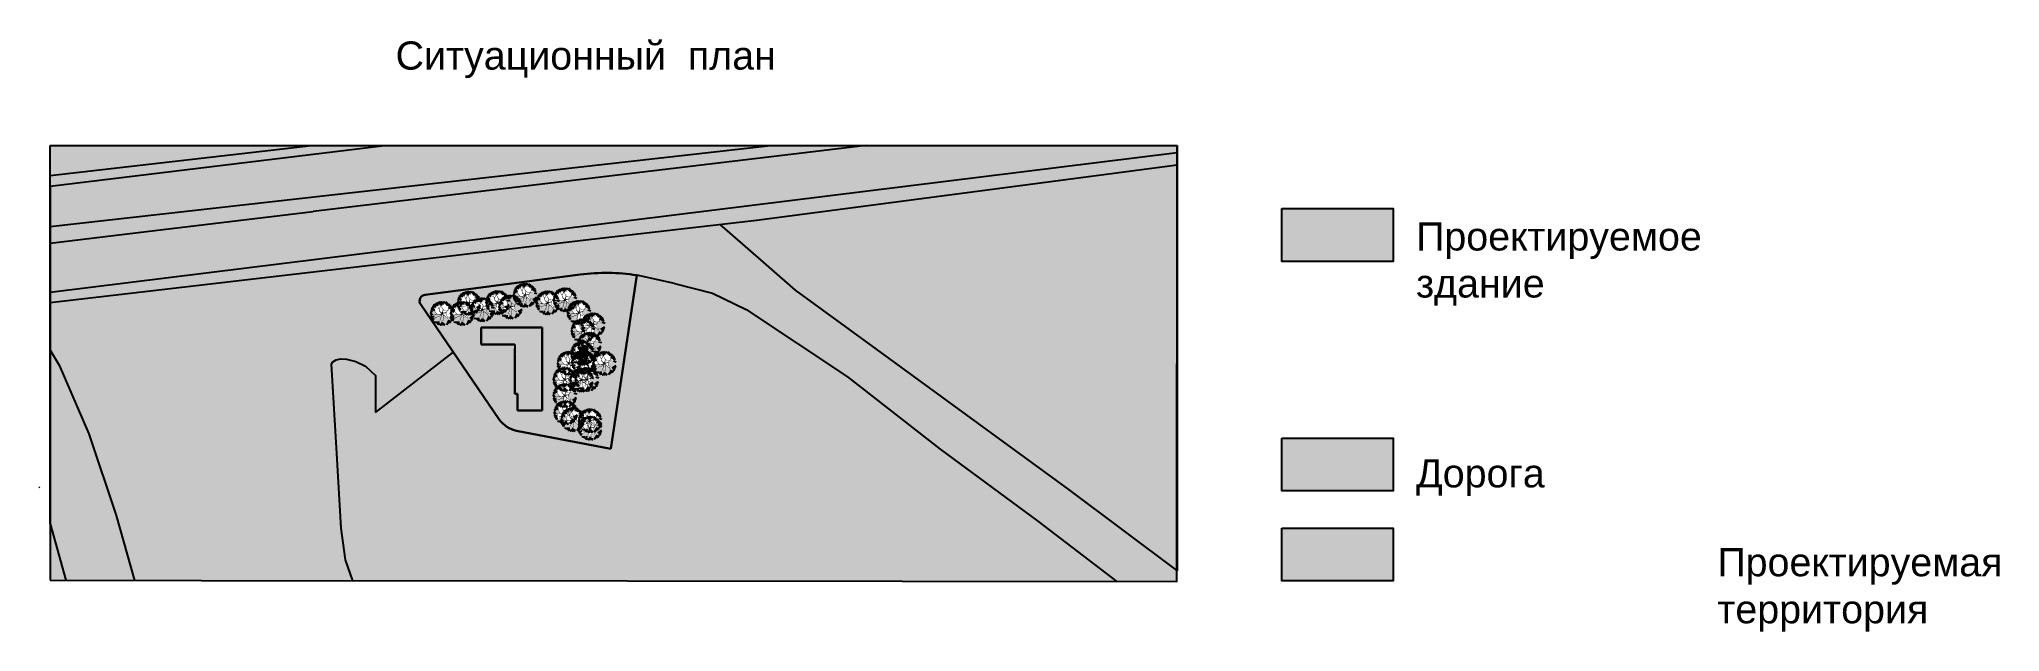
# Model space of a CAD drawing. Header units: millimetres. Extents: x 474215 to 2043163, y -374230 to 1199080.
# Drawn here: x 597583 to 1987749, y -23097 to 397206 of the extents above; entities that cross this region are included whole.
import ezdxf

# ---------------------------------------------------------------- set-up
doc = ezdxf.new("R2010")
doc.units = ezdxf.units.MM
doc.header["$MEASUREMENT"] = 0
doc.layers.add('trees', color=118, linetype='Continuous')
doc.layers.add('trees 2', color=114, linetype='Continuous')
doc.styles.get("Standard").update_dxf_attribs({"font": 'arial.ttf'})

msp = doc.modelspace()

# ---------------------------------------------------------------- texts
at = {"char_height": 20000, "attachment_point": 1}
for s, width, heights, insert in [('Ситуационный  план', 312885.26, [0], (850252.5, 395630.9)), ('Проектируемое здание', 100310.195, [0], (1573839.4, 267330.3)), ('Дорога', 100310.195, [7483.3], (1573839.4, 99316.8)), ('Дорога', 100310.195, [7483.3], (1573839.4, 99316.8))]:
    msp.add_mtext_dynamic_manual_height_columns(s, width=width, gutter_width=3.74, heights=heights, dxfattribs=dict(at, insert=insert))
note = msp.add_mtext_dynamic_manual_height_columns('Проектируемая ', width=82082.502, gutter_width=131537.9, heights=[7483.3, 0], dxfattribs=dict(insert=(1573839.4, 36275.7), char_height=20000, attachment_point=1))
for column, words in zip(note.columns.linked_columns, ['территория']):
    column.text = words

# ---------------------------------------------------------------- blocks, each defined once
blk = doc.blocks.new('T55')
at = {"layer": 'trees'}
for points in [[(-0.04, -0.03, 0.168, 0.084, 0), (-0.39, 0.15, 0.084, 0.084, 0), (-0.66, 0.18, 0.084, 0.0504, 0), (-1.08, 0.34, 0.0504, 0, 0), (-1.51, 0.01, 0, 0, 0), (-1.83, -0.35, 0, 0, 0), (-1.98, -0.42, 0, 0, 0)], [(-1.08, 0.1, 0.0504, 0, 0), (-1.5, 0.08, 0, 0, 0), (-1.77, 0.31, 0, 0, 0), (-2, 0.4, 0, 0, 0)], [(-0.02, -0.04, 0.168, 0.084, 0), (-0.56, -0.44, 0.084, 0.0504, 0), (-0.75, -0.04, 0.0504, 0.0336, 0), (-1.08, 0.1, 0.0336, 0.0336, 0), (-1.21, 0.31, 0.0504, 0, 0), (-1.45, 0.58, 0, 0, 0), (-1.89, 0.7, 0, 0, 0)], [(-1.09, 0.35, 0.0504, 0, 0), (-1.24, 0.71, 0, 0, 0), (-1.37, 0.65, 0, 0, 0), (-1.75, 1.03, 0, 0, 0)], [(-0.04, -0.03, 0.168, 0.084, 0), (0.07, -0.7, 0.084, 0.0504, 0), (-0.37, -0.69, 0.0504, 0.0336, 0), (-0.64, -0.91, 0.0336, 0.0336, 0), (-0.89, -0.94, 0.0504, 0, 0), (-1.24, -1.03, 0, 0, 0), (-1.54, -1.37, 0, 0, 0)], [(-0.02, -0.04, 0.168, 0.084, 0), (-0.01, 0.35, 0.084, 0.084, 0), (-0.11, 0.6, 0.084, 0.0504, 0), (-0.15, 1.05, 0.0504, 0, 0), (-0.64, 1.29, 0, 0, 0), (-1.1, 1.42, 0, 0, 0), (-1.23, 1.52, 0, 0, 0)], [(-0.4, 0.17, 0.084, 0.0504, 0), (-0.6, 0.89, 0.0504, 0, 0), (-0.96, 1.35, 0, 0, 0), (-1.27, 1.52, 0, 0, 0)], [(-0.6, 0.9, 0.0504, 0, 0), (-0.61, 1.53, 0, 0, 0), (-0.89, 1.8, 0, 0, 0)], [(-0.14, 1.06, 0.0504, 0, 0), (0.11, 1.35, 0, 0, 0), (0, 1.45, 0, 0, 0), (0.17, 1.96, 0, 0, 0)], [(-0.04, -0.03, 0.168, 0.084, 0), (0.35, 0.38, 0.084, 0.084, 0), (0.73, 0.43, 0.084, 0.0504, 0), (1.09, 0.62, 0.0504, 0, 0), (1.07, 1.27, 0, 0, 0), (0.71, 1.87, 0, 0, 0)], [(-0.02, -0.04, 0.168, 0.084, 0), (0.53, -0.21, 0.084, 0.084, 0), (0.73, -0.53, 0.084, 0.0504, 0), (1.07, -0.76, 0.0504, 0, 0), (1.64, -0.46, 0, 0, 0), (2.02, 0.13, 0, 0, 0)], [(0, 0.36, 0.084, 0.0504, 0), (0.55, 0.87, 0.0504, 0, 0), (0.8, 1.4, 0, 0, 0), (0.82, 1.75, 0, 0, 0)], [(0.56, 0.87, 0.0504, 0, 0), (1.13, 1.16, 0, 0, 0), (1.24, 1.54, 0, 0, 0)], [(0.74, 0.43, 0.084, 0.0504, 0), (1.35, 0.06, 0.0504, 0, 0), (1.45, -0.89, 0, 0, 0), (1.16, -1.68, 0, 0, 0)], [(1.1, 0.62, 0.0504, 0, 0), (1.8, 0.82, 0, 0, 0)], [(1.36, 0.07, 0.0504, 0, 0), (1.68, 0.28, 0, 0, 0), (1.93, 0.21, 0, 0, 0)], [(-0.56, -0.44, 0.084, 0.0504, 0), (-0.69, -1.09, 0.0504, 0, 0), (-0.88, -1.23, 0, 0, 0), (-1.29, -1.27, 0, 0, 0), (-1.64, -1.23, 0, 0, 0)], [(-0.64, -0.91, 0.0504, 0, 0), (-0.81, -1.31, 0, 0, 0), (-1.14, -1.44, 0, 0, 0), (-1.32, -1.61, 0, 0, 0)], [(0.74, -0.54, 0.084, 0.0504, 0), (0.69, -1.25, 0.0504, 0, 0), (-0.13, -1.76, 0, 0, 0), (-0.97, -1.85, 0, 0, 0)], [(-0.7, -1.08, 0.0504, 0.0504, 0), (-0.55, -1.4, 0.0504, 0, 0), (-0.39, -1.6, 0, 0, 0), (-0.67, -1.96, 0, 0, 0)], [(0.07, -0.7, 0.084, 0.0504, 0), (0.59, -1.1, 0.0504, 0, 0), (0.64, -1.32, 0, 0, 0), (0.49, -1.71, 0, 0, 0), (0.3, -2.01, 0, 0, 0)], [(0.58, -1.1, 0.0504, 0.0504, 0), (0.94, -1.11, 0.0504, 0, 0), (1.18, -1.06, 0, 0, 0), (1.39, -1.47, 0, 0, 0)], [(0.7, -1.25, 0.0504, 0, 0), (1.03, -1.45, 0, 0, 0), (1.08, -1.7, 0, 0, 0)], [(1.07, -0.77, 0.0504, 0, 0), (1.56, -1.32, 0, 0, 0)]]:
    blk.add_lwpolyline(points, format="xyseb", dxfattribs=at)
for points in [[(-1.84, 0.11), (-2.06, -0.01)], [(-1.51, 0.02), (-2.05, 0.17)], [(-1.79, -0.03), (-2.04, 0.1)], [(-1.5, 0.06), (-2.04, -0.12)], [(-1.92, 0.05), (-2.03, 0.23)], [(-1.75, 0.08), (-1.99, 0.46)], [(-1.68, 0.67), (-1.97, 0.59)], [(-1.78, 0.33), (-1.96, 0.48)], [(-1.38, 0.65), (-1.95, 0.71)], [(-1.68, 0.69), (-1.82, 0.94)], [(-1.47, 0.6), (-1.75, 1.02)], [(-1.49, 1.11), (-1.67, 1.17)], [(-1.53, 0.84), (-1.45, 1.43)], [(-0.97, 1.54), (-1.19, 1.64)], [(-1.1, 1.41), (-1.06, 1.64)], [(-0.96, 1.35), (-1, 1.75)], [(-0.7, 1.62), (-0.9, 1.77)], [(-0.63, 1.3), (-0.74, 1.85)], [(-0.72, 1.68), (-0.68, 1.89)], [(-0.68, 1.53), (-0.45, 1.92)], [(-0.62, 1.54), (-0.4, 1.96)], [(-0.51, 1.77), (-0.62, 1.91)], [(-0.12, 1.73), (-0.32, 1.96)], [(-0.01, 1.45), (-0.21, 1.99)], [(-0.11, 1.74), (0.05, 1.98)], [(0.1, 1.68), (0.66, 1.87)], [(0.36, 1.76), (0.33, 1.95)], [(0.8, 1.4), (1.15, 1.6)], [(0.9, 1.57), (0.98, 1.69)], [(0.97, 1.49), (0.96, 1.73)], [(1.06, 1.27), (1.19, 1.59)], [(1.1, 0.96), (1.37, 1.42)], [(1.13, 1.17), (1.6, 1.16)], [(1.21, 1.33), (1.41, 1.39)], [(1.22, 1.16), (1.57, 1.21)], [(1.36, 0.07), (1.66, -0.13), (1.89, -0.62)], [(1.38, 1.18), (1.46, 1.34)], [(1.41, 0.71), (1.67, 1.03)], [(1.53, 0.73), (1.85, 0.68)], [(1.6, 0.2), (1.95, 0.1)], [(1.67, 0.29), (1.86, 0.52)], [(1.74, 0.16), (1.92, 0.35)], [(-1.89, -0.07), (-2.02, -0.28)], [(-1.82, -0.35), (-2.01, -0.22)], [(-1.84, -0.25), (-2.01, -0.34)], [(-1.82, -0.25), (-1.98, -0.51)], [(-1.67, -0.01), (-1.83, -0.24)], [(-1.26, -1.04), (-1.76, -1.11)], [(-1.36, -1.29), (-1.44, -1.48)], [(-1.15, -1.44), (-1.38, -1.53)], [(-1.06, -1.26), (-1.32, -1.61)], [(-0.6, -1.8), (-0.85, -1.57), (-1.21, -1.7)], [(-0.97, -1.69), (-1.19, -1.71)], [(-1.01, -1.64), (-1.08, -1.77)], [(-0.84, -1.61), (-1.07, -1.78)], [(-0.79, -1.31), (-0.88, -1.87)], [(-0.85, -1.72), (-0.72, -1.93)], [(-0.77, -1.84), (-0.83, -1.9)], [(-0.81, -1.49), (-0.67, -1.74)], [(-0.67, -1.75), (-0.66, -1.94)], [(-0.66, -1.73), (-0.5, -1.99)], [(-0.45, -1.81), (-0.56, -2.01)], [(-0.39, -1.6), (-0.36, -1.88), (-0.42, -2)], [(-0.38, -1.62), (0.07, -1.82), (0.23, -2.06)], [(-0.09, -1.88), (-0.29, -2.06)], [(-0.12, -1.75), (-0.03, -2.06)], [(-0.05, -1.95), (0.15, -2.08)], [(0.7, -1.25), (0.65, -1.61), (0.32, -2.04)], [(0.47, -1.79), (0.62, -1.94)], [(0.48, -1.83), (0.59, -1.95)], [(0.59, -1.5), (0.78, -1.89)], [(0.65, -1.61), (0.91, -1.85)], [(0.77, -1.72), (0.75, -1.89)], [(1.28, -1.33), (0.95, -1.46), (0.91, -1.83)], [(0.92, -1.4), (0.99, -1.77)], [(0.94, -1.63), (1.03, -1.75)], [(0.95, -1.56), (1.2, -1.63)], [(1.03, -1.43), (1.32, -1.51)], [(1.18, -1.06), (1.45, -1.15), (1.53, -1.27)], [(1.21, -1.05), (1.59, -0.75), (1.87, -0.71)], [(1.23, -1.51), (1.26, -1.58)], [(1.29, -1.01), (1.69, -1.11)], [(1.35, -1.21), (1.48, -1.39)], [(1.37, -0.62), (1.91, -0.66)], [(1.37, -1.11), (1.46, -1.42)], [(1.44, -0.89), (1.76, -0.94)], [(1.57, -0.91), (1.65, -1.17)], [(1.61, -0.64), (1.81, -0.93)], [(1.64, -0.45), (1.98, -0.42)], [(1.65, -0.91), (1.86, -0.78)], [(1.66, -0.13), (1.99, -0.01)], [(1.78, -0.39), (1.94, -0.33)], [(1.81, -0.07), (1.95, -0.17)], [(1.83, -0.17), (1.98, -0.19)]]:
    blk.add_lwpolyline(points, dxfattribs=at)

# ---------------------------------------------------------------- hatches: boundary and pattern name
h = msp.add_hatch(color=252)
h.dxf.hatch_style = 1
h.paths.add_polyline_path([(791762.4, 274886.5), (1183975.4, 321740.1), (1116067.7, 321753.4), (605422.6, 264298.1), (605422.6, 252580.3), (673742.3, 260758.6)])
h.paths.add_polyline_path([(842448.4, 321807), (790559.7, 321817.2), (605395, 300489.2), (605393.5, 293059)])
at = {"true_color": 0xc7c8ca}
h = msp.add_hatch(color=9, dxfattribs=at)
h.dxf.hatch_style = 1
h.paths.add_polyline_path([(1404398.7, 316767.9), (1404399.7, 321696.9), (1183975.4, 321740.1), (791762.4, 274886.5), (673742.3, 260758.6), (605422.6, 252580.3), (605422.6, 217776.2)])
h.paths.add_polyline_path([(1116067.7, 321753.4), (842448.4, 321807), (605422.6, 293062.5), (605422.6, 264298.1)])
h.paths.add_polyline_path([(790559.7, 321817.2), (605399.2, 321853.5), (605395, 300489.2)])
h.paths.add_polyline_path([(605422.6, 53272.3), (605422.6, 13435.7), (616439.1, 13419.1)], flags=0)
edge = h.paths.add_edge_path()
edge.add_arc((999533.7, 90486.2), 140976.4, 81.125141, 97.4783399)
edge.add_line((981185.4, 230263.4), (871358.6, 215846.7))
edge.add_arc((871650.8, 211523.4), 4333.1, 93.866673, 214.3306097)
edge.add_line((868072.5, 209079.7), (891220.6, 175184.8))
edge.add_line((891220.6, 175184.8), (835963.7, 132461.3))
edge.add_line((835963.7, 132461.3), (835963.7, 158800.2))
edge.add_line((835963.7, 158800.2), (828982.9, 165194.8))
edge.add_line((828982.9, 165194.8), (822002.1, 168566.5))
edge.add_line((822002.1, 168566.5), (815412.2, 170349.8))
edge.add_line((815412.2, 170349.8), (811149.5, 170422))
edge.add_line((811149.5, 170422), (808115.1, 169772.2))
edge.add_line((808115.1, 169772.2), (805803.1, 168400.5))
edge.add_line((805803.1, 168400.5), (804791.7, 166739.9))
edge.add_line((804791.7, 166739.9), (808662.1, 103414.1))
edge.add_line((808662.1, 103414.1), (811760.3, 50416.9))
edge.add_line((811760.3, 50416.9), (814777.7, 27914.4))
edge.add_line((814777.7, 27914.4), (819869.8, 13111.4))
edge.add_line((819869.8, 13111.4), (665169.6, 13345.4))
edge.add_line((665169.6, 13345.4), (652177.3, 59342.4))
edge.add_line((652177.3, 59342.4), (632718.4, 117291.6))
edge.add_line((632718.4, 117291.6), (611671.8, 166131.3))
edge.add_line((611671.8, 166131.3), (605422.6, 176509.3))
edge.add_line((605422.6, 176509.3), (605422.6, 210448.8))
edge.add_line((605422.6, 210448.8), (670295.2, 218024.9))
edge.add_line((670295.2, 218024.9), (818193.6, 235296.9))
edge.add_line((818193.6, 235296.9), (893199.2, 244056.3))
edge.add_line((893199.2, 244056.3), (985139.5, 254793.4))
edge.add_line((985139.5, 254793.4), (1080104, 265883.7))
edge.add_line((1080104, 265883.7), (1096189.4, 251818.9))
edge.add_line((1096189.4, 251818.9), (1133484.1, 219208.9))
edge.add_line((1133484.1, 219208.9), (1190929.5, 177316.4))
edge.add_line((1190929.5, 177316.4), (1327508.9, 77889.3))
edge.add_line((1327508.9, 77889.3), (1404340.6, 20130.2))
edge.add_line((1404340.6, 20130.2), (1404339.1, 12291.7))
edge.add_line((1404339.1, 12291.7), (1361873.4, 12351.2))
edge.add_line((1361873.4, 12351.2), (1305702.7, 55292.3))
edge.add_line((1305702.7, 55292.3), (1236359.5, 106521.3))
edge.add_line((1236359.5, 106521.3), (1170628.5, 157749.1))
edge.add_line((1170628.5, 157749.1), (1098897.8, 205421.7))
edge.add_line((1098897.8, 205421.7), (1075001.2, 217184.8))
edge.add_line((1075001.2, 217184.8), (1048112.9, 224033.7))
edge.add_line((1048112.9, 224033.7), (1021283.1, 229774.8))
h = msp.add_hatch(color=8)
h.dxf.hatch_style = 1
h.paths.add_polyline_path([(605399.2, 321853.5), (605395, 300489.2), (790559.7, 321817.2)])
h = msp.add_hatch(color=8)
h.dxf.hatch_style = 1
h.paths.add_polyline_path([(1404398.7, 316767.9), (1404399.7, 321696.9), (1183975.4, 321740.1), (791762.4, 274886.5), (673742.3, 260758.6), (605422.6, 252580.3), (605422.6, 217776.2)])
h.paths.add_polyline_path([(1116067.7, 321753.4), (842448.4, 321807), (605422.6, 293062.5), (605422.6, 264298.1)])
h.paths.add_polyline_path([(804791.7, 166739.9), (805803.1, 168400.5), (808115.1, 169772.2), (811149.5, 170422), (815412.2, 170349.8), (822002.1, 168566.5), (828982.9, 165194.8), (835963.7, 158800.2), (835963.7, 132461.3), (891220.6, 175184.8), (868072.5, 209079.7, -0.538673072), (870817.3, 215775.6), (981185.4, 230263.4, -0.071475637), (1021283.1, 229774.8), (1048112.9, 224033.7), (1075001.2, 217184.8), (1098897.8, 205421.7), (1170628.5, 157749.1), (1236359.5, 106521.3), (1305702.7, 55292.3), (1361873.4, 12351.2), (1404339.1, 12291.7), (1404340.6, 20130.2), (1327508.9, 77889.3), (1190929.5, 177316.4), (1133484.1, 219208.9), (1096189.4, 251818.9), (1080104, 265883.7), (985139.5, 254793.4), (893199.2, 244056.3), (818193.6, 235296.9), (670295.2, 218024.9), (605422.6, 210448.8), (605422.6, 176509.3), (611671.8, 166131.3), (632718.4, 117291.6), (652177.3, 59342.4), (665169.6, 13345.4), (819869.8, 13111.4), (814777.7, 27914.4), (811760.3, 50416.9), (808662.1, 103414.1)])
h = msp.add_hatch(color=252)
h.dxf.hatch_style = 1
h.paths.add_polyline_path([(818193.6, 235296.9), (893199.2, 244056.3), (985139.5, 254793.4), (1106268, 268939.2), (1235591, 285957.7), (1404339.1, 308164.4), (1404339.1, 316760.5), (605422.6, 217776.2), (605422.6, 210448.8), (670295.2, 218024.9)])
at = {"true_color": 0xacadaf}
h = msp.add_hatch(color=253, dxfattribs=at)
h.dxf.hatch_style = 1
h.paths.add_polyline_path([(1327508.9, 77889.3), (1404340.6, 20130.2), (1404397, 308172), (1235591, 285957.7), (1106268, 268939.2), (1080104, 265883.7), (1096189.4, 251818.9), (1133484.1, 219208.9), (1190929.5, 177316.4)])
h = msp.add_hatch(color=253, dxfattribs=at)
h.dxf.hatch_style = 1
h.paths.add_polyline_path([(1133484.1, 219208.9), (1096189.4, 251818.9), (1080104, 265883.7), (985139.5, 254793.4), (893199.2, 244056.3), (818193.6, 235296.9), (670295.2, 218024.9), (605422.6, 210448.8), (605422.6, 176509.3), (611671.8, 166131.3), (632718.4, 117291.6), (652177.3, 59342.4), (665169.6, 13345.4), (819869.8, 13111.4), (1404339.1, 12291.7), (1404340.6, 20130.2), (1327508.9, 77889.3), (1190929.5, 177316.4)])
h.paths.add_polyline_path([(1002842.1, 106626.6), (936122.3, 119494.4, -0.195279305), (923773.7, 127518.5), (868072.5, 209079.7, -0.538673072), (870817.3, 215775.6), (981185.4, 230263.4, -0.071475637), (1021283.1, 229774.8)], flags=16)
h.paths.add_polyline_path([(1002942.3, 161849.1), (1002981.2, 161843.7), (1002966.4, 161888.5)], flags=0)
h.paths.add_polyline_path([(998202.4, 159609.2), (998116.9, 159752.4), (998018.5, 159309.8), (998212.1, 159586.3)], flags=0)
h.paths.add_polyline_path([(990549.2, 150485), (990588.1, 150479.6), (990573.3, 150524.4)], flags=0)
h.paths.add_polyline_path([(985809.3, 148245.1), (985723.8, 148388.3), (985625.4, 147945.7), (985819, 148222.2)], flags=0)
h.paths.add_polyline_path([(986730.3, 150061), (986769.2, 150055.6), (986754.4, 150100.4)], flags=0)
h.paths.add_polyline_path([(981990.4, 147821), (981904.9, 147964.3), (981806.5, 147521.7), (982000.1, 147798.2)], flags=0)
h.paths.add_polyline_path([(974849.3, 139036.4), (974888.2, 139031), (974873.4, 139075.8)], flags=0)
h.paths.add_polyline_path([(970109.4, 136796.4), (970023.9, 136939.7), (969925.5, 136497.1), (970119.1, 136773.6)], flags=0)
h.paths.add_polyline_path([(992769.4, 121186.1), (992808.3, 121180.7), (992793.5, 121225.5)], flags=0)
h.paths.add_polyline_path([(988029.5, 118946.1), (987944, 119089.4), (987845.6, 118646.8), (988039.2, 118923.3)], flags=0)
h.paths.add_polyline_path([(993873.9, 125965.6), (993839.2, 125910.1), (993886.7, 125806.6), (994216.7, 125784.3), (994178.3, 126039.8)], flags=0)
h.paths.add_polyline_path([(992769.4, 115882.2), (992808.3, 115876.7), (992793.5, 115921.6)], flags=0)
h.paths.add_polyline_path([(988029.5, 113642.2), (987944, 113785.5), (987845.6, 113342.9), (988039.2, 113619.3)], flags=0)
h.paths.add_polyline_path([(980385, 122070.1), (980423.8, 122064.6), (980409, 122109.5)], flags=0)
h.paths.add_polyline_path([(975519.6, 126932), (975558.5, 126926.5), (975543.7, 126971.4)], flags=0)
h.paths.add_polyline_path([(970779.7, 124692), (970694.2, 124835.3), (970595.8, 124392.7), (970789.4, 124669.1)], flags=0)
h.paths.add_polyline_path([(967625.6, 137976.7), (967452.3, 137991.6), (967604.1, 137537.7)], flags=0)
h.paths.add_polyline_path([(963949.8, 140216.6), (963839.7, 140202.2), (963573, 139531.4), (964005.8, 139794.5)], flags=0)
h.paths.add_polyline_path([(962621.5, 141322.2), (963397.2, 141878.5), (963118.9, 142006), (962775.3, 142101.5), (961950.2, 141423.1)], flags=0)
h.paths.add_polyline_path([(974849.3, 150485), (974888.2, 150479.6), (974873.4, 150524.4)], flags=0)
h.paths.add_polyline_path([(977780.2, 161945), (977819, 161939.5), (977804.2, 161984.4)], flags=0)
h.paths.add_polyline_path([(973040.2, 159705), (972954.8, 159848.3), (972856.3, 159405.7), (973049.9, 159682.1)], flags=0)
h.paths.add_polyline_path([(988003.3, 162781.8), (988042.2, 162776.4), (988027.4, 162821.2)], flags=0)
h.paths.add_polyline_path([(987696, 185021.8), (987734.9, 185016.3), (987720.1, 185061.2)], flags=0)
h.paths.add_polyline_path([(982956.1, 182781.8), (982870.6, 182925), (982772.2, 182482.5), (982965.8, 182758.9)], flags=0)
h.paths.add_polyline_path([(984905.7, 197949.4), (984944.6, 197943.9), (984929.8, 197988.8)], flags=0)
h.paths.add_polyline_path([(980165.8, 195709.4), (980080.3, 195852.7), (979981.9, 195410.1), (980175.5, 195686.5)], flags=0)
h.paths.add_polyline_path([(975058, 206968.5), (975096.8, 206963.1), (975082, 207007.9)], flags=0)
h.paths.add_polyline_path([(962690, 204832.3), (962728.8, 204826.9), (962714, 204871.7)], flags=0)
h.paths.add_polyline_path([(957950, 202592.3), (957864.6, 202735.6), (957766.1, 202293), (957959.8, 202569.5)], flags=0)
h.paths.add_polyline_path([(955466.2, 203772.6), (955293, 203787.5), (955444.7, 203333.6)], flags=0)
h.paths.add_polyline_path([(946638.2, 210194.1), (946677, 210188.6), (946662.2, 210233.5)], flags=0)
h.paths.add_polyline_path([(941898.2, 207954.1), (941812.8, 208097.3), (941714.3, 207654.8), (941908, 207931.2)], flags=0)
h.paths.add_polyline_path([(936390.1, 201882.5), (936428.9, 201877), (936414.1, 201921.9)], flags=0)
h.paths.add_polyline_path([(931650.1, 199642.5), (931564.7, 199785.8), (931466.2, 199343.2), (931659.9, 199619.6)], flags=0)
h.paths.add_polyline_path([(927181.4, 204999.3), (927220.3, 204993.9), (927205.5, 205038.7)], flags=0)
h.paths.add_polyline_path([(916339.2, 199953), (916378, 199947.6), (916363.2, 199992.4)], flags=0)
h.paths.add_polyline_path([(911599.2, 197713.1), (911513.8, 197856.3), (911415.3, 197413.7), (911609, 197690.2)], flags=0)
h.paths.add_polyline_path([(902079.7, 197272.8), (902118.5, 197267.3), (902103.7, 197312.2)], flags=0)
h.paths.add_polyline_path([(897339.7, 195032.8), (897254.3, 195176.1), (897155.8, 194733.5), (897349.5, 195009.9)], flags=0)
h.paths.add_polyline_path([(887902.4, 197272.8), (887941.2, 197267.3), (887926.4, 197312.2)], flags=0)
h.paths.add_polyline_path([(883162.4, 195032.8), (883077, 195176.1), (882978.5, 194733.5), (883172.2, 195009.9)], flags=0)
h.paths.add_polyline_path([(880678.6, 196213), (880505.4, 196228), (880657.2, 195774)], flags=0)
h.paths.add_polyline_path([(877002.9, 198453), (876892.8, 198438.6), (876626, 197767.7), (877058.8, 198030.8)], flags=0)
h.paths.add_polyline_path([(906881.7, 204585), (906920.6, 204579.6), (906905.8, 204624.4)], flags=0)
h.paths.add_polyline_path([(909115.4, 198893.3), (908942.2, 198908.2), (909093.9, 198454.3)], flags=0)
h.paths.add_polyline_path([(922441.5, 202759.3), (922356, 202902.6), (922257.6, 202460), (922451.2, 202736.5)], flags=0)
h.paths.add_polyline_path([(939414.4, 209134.3), (939241.2, 209149.3), (939393, 208695.3)], flags=0)
h.paths.add_polyline_path([(935738.7, 211374.3), (935628.6, 211359.9), (935361.9, 210689), (935794.6, 210952.1)], flags=0)
h.paths.add_polyline_path([(951790.5, 206012.5), (951680.4, 205998.2), (951413.6, 205327.3), (951846.4, 205590.4)], flags=0)
h.paths.add_polyline_path([(970318, 204728.5), (970232.5, 204871.8), (970134.1, 204429.2), (970327.7, 204705.7)], flags=0)
h.paths.add_polyline_path([(967834.2, 205908.8), (967661, 205923.7), (967812.7, 205469.8)], flags=0)
h.paths.add_polyline_path([(994932, 189212.7), (994970.9, 189207.3), (994956.1, 189252.1)], flags=0)
h.paths.add_polyline_path([(992333.3, 175449), (992372.1, 175443.6), (992357.3, 175488.4)], flags=0)
h.paths.add_polyline_path([(987593.3, 173209), (987507.9, 173352.3), (987409.4, 172909.7), (987603.1, 173186.2)], flags=0)
h.paths.add_polyline_path([(995718.6, 160789.4), (995545.4, 160804.3), (995697.1, 160350.4)], flags=0)
h.paths.add_polyline_path([(992042.9, 163029.4), (991932.8, 163015), (991666, 162344.1), (992098.8, 162607.2)], flags=0)
h.paths.add_polyline_path([(983325.5, 149425.3), (983152.3, 149440.3), (983304, 148986.3)], flags=0)
h.paths.add_polyline_path([(979506.6, 149001.3), (979333.4, 149016.2), (979485.1, 148562.3)], flags=0)
h.paths.add_polyline_path([(970109.4, 148245.1), (970023.9, 148388.3), (969925.5, 147945.7), (970119.1, 148222.2)], flags=0)
h.paths.add_polyline_path([(967625.6, 149425.3), (967452.3, 149440.3), (967604.1, 148986.3)], flags=0)
h.paths.add_polyline_path([(963949.8, 151665.3), (963839.7, 151650.9), (963573, 150980), (964005.8, 151243.1)], flags=0)
h.paths.add_polyline_path([(970556.4, 160885.2), (970383.2, 160900.2), (970534.9, 160446.2)], flags=0)
h.paths.add_polyline_path([(987395.6, 168956.7), (987434.4, 168951.3), (987419.6, 168996.1)], flags=0)
h.paths.add_polyline_path([(990192.1, 186972.7), (990106.6, 187116), (990008.2, 186673.4), (990201.8, 186949.9)], flags=0)
h.paths.add_polyline_path([(980472.3, 183962), (980299.1, 183977), (980450.8, 183523)], flags=0)
h.paths.add_polyline_path([(987708.3, 188153), (987535, 188167.9), (987686.8, 187714)], flags=0)
h.paths.add_polyline_path([(985109.5, 174389.3), (984936.3, 174404.2), (985088.1, 173950.3)], flags=0)
h.paths.add_polyline_path([(981433.8, 176629.2), (981323.7, 176614.8), (981056.9, 175944), (981489.7, 176207.1)], flags=0)
h.paths.add_polyline_path([(980105.5, 177734.9), (980881.2, 178291.1), (980602.9, 178418.6), (980259.2, 178514.1), (979434.1, 177835.7)], flags=0)
h.paths.add_polyline_path([(990714.5, 164135), (991490.2, 164691.2), (991211.9, 164818.8), (990868.3, 164914.2), (990043.2, 164235.8)], flags=0)
h.paths.add_polyline_path([(985545.7, 114822.5), (985372.5, 114837.4), (985524.2, 114383.4)], flags=0)
h.paths.add_polyline_path([(985545.7, 120126.4), (985372.5, 120141.3), (985524.2, 119687.4)], flags=0)
h.paths.add_polyline_path([(968295.9, 125872.2), (968122.7, 125887.2), (968274.4, 125433.2)], flags=0)
h.paths.add_polyline_path([(981869.9, 122366.3), (981759.9, 122351.9), (981493.1, 121681.1), (981925.9, 121944.2)], flags=0)
h.paths.add_polyline_path([(962621.5, 152770.9), (963397.2, 153327.1), (963118.9, 153454.7), (962775.3, 153550.1), (961950.2, 152871.7)], flags=0)
h.paths.add_polyline_path([(966880.7, 163125.2), (966770.6, 163110.8), (966503.8, 162439.9), (966936.6, 162703)], flags=0)
h.paths.add_polyline_path([(965552.3, 164230.8), (966328, 164787.1), (966049.8, 164914.6), (965706.1, 165010), (964881, 164331.7)], flags=0)
h.paths.add_polyline_path([(994158.1, 128449.4), (994054.7, 128205.1), (994480, 128402.9)], flags=0)
h.paths.add_polyline_path([(964620.2, 128112.2), (964510.1, 128097.8), (964243.3, 127426.9), (964676.1, 127690)], flags=0)
h.paths.add_polyline_path([(963291.8, 129217.8), (964067.5, 129774.1), (963789.2, 129901.6), (963445.6, 129997), (962620.5, 129318.7)], flags=0)
h.paths.add_polyline_path([(967238.5, 129853.9), (967183, 129849.8), (967155.6, 129825.7)], flags=0)
h.paths.add_polyline_path([(965436.1, 134228.1), (964024.2, 134014.1), (961974.8, 133006.5), (963663.9, 131933), (967445.3, 131426.3)], flags=0)
h.paths.add_polyline_path([(976796.5, 186202), (976686.5, 186187.6), (976419.7, 185516.7), (976852.5, 185779.8)], flags=0)
h.paths.add_polyline_path([(975468.2, 187307.6), (976243.9, 187863.9), (975965.6, 187991.4), (975622, 188086.8), (974796.9, 187408.4)], flags=0)
h.paths.add_polyline_path([(954270.8, 133974.4), (936626.8, 133974.4), (936639.7, 136590.8), (936626.8, 145754.2), (934814.2, 145754.2), (934809.9, 174063.8), (934809.9, 174063.8), (934809.9, 177910.6), (934809.9, 180711.4), (910998.2, 180711.4), (910998.2, 192772), (934809.9, 192772), (954270.8, 192772), (954270.8, 145754.2)], flags=0)
h.paths.add_polyline_path([(977682, 196889.6), (977508.7, 196904.6), (977660.5, 196450.6)], flags=0)
h.paths.add_polyline_path([(950462.1, 207118.2), (951237.8, 207674.4), (950959.6, 207802), (950615.9, 207897.4), (949790.8, 207219)], flags=0)
h.paths.add_polyline_path([(929166.3, 200822.7), (928993.1, 200837.7), (929144.8, 200383.7)], flags=0)
h.paths.add_polyline_path([(925490.6, 203062.7), (925380.5, 203048.3), (925113.7, 202377.4), (925546.5, 202640.5)], flags=0)
h.paths.add_polyline_path([(919957.7, 203939.6), (919784.4, 203954.5), (919936.2, 203500.6)], flags=0)
h.paths.add_polyline_path([(916281.9, 206179.5), (916171.8, 206165.1), (915905.1, 205494.3), (916337.9, 205757.4)], flags=0)
h.paths.add_polyline_path([(914953.6, 207285.2), (915729.3, 207841.4), (915451, 207968.9), (915107.4, 208064.4), (914282.3, 207386)], flags=0)
h.paths.add_polyline_path([(905439.7, 201133.3), (905329.6, 201118.9), (905062.8, 200448), (905495.6, 200711.1)], flags=0)
h.paths.add_polyline_path([(902141.8, 202345), (902056.3, 202488.3), (901957.9, 202045.7), (902151.5, 202322.2)], flags=0)
h.paths.add_polyline_path([(899658, 203525.3), (899484.7, 203540.2), (899636.5, 203086.3)], flags=0)
h.paths.add_polyline_path([(894855.9, 196213), (894682.7, 196228), (894834.5, 195774)], flags=0)
h.paths.add_polyline_path([(891180.2, 198453), (891070.1, 198438.6), (890803.3, 197767.7), (891236.1, 198030.8)], flags=0)
h.paths.add_polyline_path([(904111.3, 202238.9), (904887, 202795.1), (904608.8, 202922.7), (904265.1, 203018.1), (903440, 202339.7)], flags=0)
h.paths.add_polyline_path([(895982.2, 205765.2), (895872.1, 205750.8), (895605.4, 205080), (896038.1, 205343.1)], flags=0)
h.paths.add_polyline_path([(889851.9, 199558.6), (890627.6, 200114.9), (890349.3, 200242.4), (890005.6, 200337.8), (889180.5, 199659.5)], flags=0)
h.paths.add_polyline_path([(875674.6, 199558.6), (876450.3, 200114.9), (876172, 200242.4), (875828.3, 200337.8), (875003.2, 199659.5)], flags=0)
at = {"true_color": 0xed1f24}
h = msp.add_hatch(color=240, dxfattribs=at)
h.dxf.hatch_style = 1
h.paths.add_polyline_path([(1478765.9, 277083.4), (1478765.9, 239628.7), (1557632.2, 239628.7), (1557632.2, 277083.4)])
at = {"true_color": 0xe0e0e0}
h = msp.add_hatch(color=254, dxfattribs=at)
h.dxf.hatch_style = 1
h.paths.add_polyline_path([(994582.7, 198986.5), (994326.1, 200006.2), (994550.3, 200774), (993578.5, 201071.1), (989859.9, 200508.1), (989695.7, 199746.7), (991022, 197324.3), (992709.3, 196539.9), (994117.5, 196976.1), (994437.8, 197272.3), (994642.5, 197566.4)], flags=0)
h.paths.add_polyline_path([(1021283.1, 229774.8, 0.071475637), (981185.4, 230263.4), (871358.6, 215846.7, 0.580052505), (868072.5, 209079.7), (923773.7, 127518.5, 0.195279305), (936122.3, 119494.4), (1002842.1, 106626.6)])
h.paths.add_polyline_path([(991404.6, 193278.4), (992370, 192738.3), (993710.4, 191400.4), (994242.5, 191533.5), (994121.7, 192357.1), (993103.7, 193423.3), (993053.8, 195283.3), (990384.8, 194668.3), (990363.7, 194580.2)], flags=16)
h.paths.add_polyline_path([(992015.4, 187229.2), (992016.2, 187231.9), (992012.5, 187234.8)], flags=0)
h.paths.add_polyline_path([(980536.1, 121123.2), (980298.6, 122317.7), (979803.9, 122594.8), (979782, 122595.1), (980304.3, 121270.5)], flags=16)
h.paths.add_polyline_path([(968321.9, 126665.1), (968332.6, 126670.5), (968323.9, 126660.9)], flags=0)
h.paths.add_polyline_path([(939216.9, 209618.3), (939443.2, 209723.5), (939452, 209903.3), (939442.5, 209923), (939184.5, 209636.6)], flags=16)
h.paths.add_polyline_path([(931156.3, 212428.4), (931144.3, 212433.8), (931153.7, 212416.5)], flags=16)
h.paths.add_polyline_path([(919148.7, 203535.5), (919142.9, 203544.8), (919500.3, 203551.9), (919954.5, 203875.6), (919995.3, 204708.6), (919985.7, 204728.2), (918740.4, 203345.9)], flags=16)
h.paths.add_polyline_path([(990975.3, 190102.4), (991608, 187732.7), (992222.6, 186927.4), (992671.5, 186790.2), (992890.3, 186917.2), (992922.5, 186713.5), (993330.5, 186588.8), (993542.7, 186936.4), (993607.5, 186504.1), (993974.5, 186391.9), (993403.1, 185477), (992968.3, 186424.9), (992922.5, 186713.5), (992671.5, 186790.2), (991727.4, 186242.4), (991983.9, 185222.8), (992044.4, 183789.5), (992960, 184022.9), (994625.7, 183486.2), (995160.1, 183184.8), (994043.9, 182665.8), (992514.3, 182886.5), (991611.8, 183181.9), (990455.1, 181519.6), (990504.9, 179659.6), (991523, 178593.4), (992879, 178078.8), (993338.4, 178193.7), (995142.8, 179031.4), (995137.1, 179040.8), (995494.4, 179047.9), (995243.3, 178868.9), (995583.4, 178318.5), (994933.3, 177863.3), (994455.2, 177909.5), (994950.4, 177322.5), (994868, 177316.2), (994923.4, 176875.3), (994121.6, 177524.8), (994372.3, 176097.5), (993842.6, 176607.5), (993201, 177956.7), (992879, 178078.8), (991111.7, 177636.7), (989963, 178783.3), (988716.9, 178867.3), (988515.6, 177371.6), (989687.9, 176993.9), (990222.4, 176692.5), (989106.2, 176173.5), (988393.2, 176276.4), (989009.3, 173968.9), (989059.1, 173903.7), (989231.4, 173851), (989272.3, 173872.1), (989277.6, 173836.9), (989644.5, 173724.7), (989446.7, 173408.1), (989467.1, 173369.2), (989735.1, 173018), (989107.7, 172865.3), (989081.7, 172823.5), (989191, 172701.5), (990625.6, 172604.7), (990305.6, 172376.6), (990645.7, 171826.2), (989995.6, 171371), (989752.8, 171394.5), (989606.2, 171312), (989920, 170940), (990295.7, 170819), (990830.2, 170517.6), (991054, 170621.7), (991148.6, 170685.5), (990906, 171071.6), (990955.8, 171123.9), (991391.2, 170849.3), (991962.6, 171234.9), (991935.6, 171851.6), (992558.3, 171636.9), (992607.5, 171670), (993679.8, 171752), (993735.8, 171925.9), (993040.6, 172293.8), (992947.9, 172772.8), (993290.7, 172673.8), (994043.8, 172881.9), (994076, 172981.9), (993616.7, 173271.6), (993725.7, 174067.8), (994522.5, 173471.5), (994725.1, 173685.2), (994667, 173855.5), (994784, 173747.4), (996319.8, 175367.8), (997105.5, 174716.7), (997091.7, 174657.7), (996917.4, 174359.8), (996680.5, 174367.3), (997554.6, 173123), (998340.5, 174421.2), (998061.9, 175075), (998315.7, 175490.8), (998368.7, 174436.8), (998340.5, 174421.2), (997554.6, 173123), (996624, 174447.8), (996745.8, 175014.8), (996319.8, 175367.8), (995301.9, 174293.8), (995371.5, 173204.6), (996398.7, 172979.7), (997312.4, 172571.9), (997593.2, 173102.5), (1001559.8, 173703.1), (1001561.1, 173715.9), (1003280.6, 173190.4), (1003499.3, 173317.3), (1003531.6, 173113.6), (1004170.4, 172918.3), (1004211.3, 172939.4), (1004216.6, 172904.2), (1004583.5, 172792.1), (1004012.1, 171877.1), (1003577.4, 172825), (1003531.6, 173113.6), (1003280.6, 173190.4), (1002336.5, 172642.6), (1002593, 171622.9), (1002653.4, 170189.7), (1003569.1, 170423), (1005234.7, 169886.3), (1005769.2, 169585), (1004653, 169065.9), (1003123.3, 169286.6), (1002220.9, 169582), (1001064.1, 167919.7), (1001114, 166059.7), (1002132, 164993.5), (1003488.1, 164478.9), (1003947.5, 164593.9), (1005751.9, 165431.6), (1005746.1, 165440.9), (1006103.5, 165448), (1005852.3, 165269), (1006192.5, 164718.6), (1005542.4, 164263.5), (1005064.2, 164309.7), (1005559.4, 163722.6), (1005477.1, 163716.3), (1005532.5, 163275.5), (1004730.7, 163924.9), (1004981.4, 162497.6), (1004451.7, 163007.7), (1003810, 164356.8), (1003488.1, 164478.9), (1001720.7, 164036.8), (1000380.4, 165374.7), (999414.9, 165914.8), (998374, 167216.6), (998259.2, 167167.3), (997612.8, 165774), (997559.6, 164669.1), (996959.3, 162872.9), (998450.4, 161127.8), (999571.1, 160232.2), (999618.3, 160369.1), (999960, 159921.5), (1000004.5, 159885.9), (1000010.3, 159895.2), (1000076.1, 159769.3), (999996.7, 159873.3), (999633.4, 159287.8), (999353.4, 159600.4), (999571.1, 160232.2), (998427, 161146.5), (998125.3, 159790), (998202.4, 159609.2), (998116.9, 159752.4), (998125.3, 159790), (997936.1, 160233.9), (998350.2, 161245.1), (996959.3, 162872.9), (997559.6, 164669.1), (997612.8, 165774), (998259.2, 167167.3), (996157.7, 166263.6), (994642.9, 166732.4), (992925.1, 166571.7), (991906.1, 164061.8), (992042.9, 163029.4), (992739, 163120.4), (992181.1, 161985.6), (992257.7, 161407.4), (992190.4, 161428), (991619, 160513), (991184.3, 161460.9), (991138.5, 161749.5), (990887.5, 161826.3), (989943.4, 161278.5), (990199.9, 160258.8), (990260.3, 158825.6), (991176, 159058.9), (992841.6, 158522.2), (993376.1, 158220.9), (992259.8, 157701.9), (990730.2, 157922.5), (989827.8, 158217.9), (989541.1, 157805.9), (989557.2, 157796.8), (989524, 157781.4), (988671, 156555.6), (988720.9, 154695.6), (989713.2, 153656.3), (989891.5, 153659.9), (989810.6, 153602.2), (991095, 153114.8), (991554.4, 153229.8), (993358.8, 154067.5), (993353, 154076.8), (993710.4, 154083.9), (993459.2, 153904.9), (993799.3, 153354.5), (993149.3, 152899.4), (992671.1, 152945.6), (993166.3, 152358.5), (993084, 152352.2), (993139.4, 151911.4), (992337.6, 152560.8), (992588.3, 151133.5), (992058.6, 151643.6), (991416.9, 152992.7), (991095, 153114.8), (989859.7, 152805.8), (989890.9, 152593), (990375.1, 151125.3), (991819.5, 149972.4), (989968.2, 151009.8), (989341.7, 151015.7), (989343.7, 151302.3), (989320.5, 151487.4), (988518.7, 152136.8), (988769.4, 150709.5), (988239.7, 151219.5), (987598, 152568.7), (987276.1, 152690.8), (986752, 152559.7), (986592.5, 151374.7), (986830.8, 150482.1), (988000.6, 149548.4), (986918.2, 150154.9), (987225.2, 149005), (987566.9, 148557.4), (987611.4, 148521.8), (987617.2, 148531.1), (987683, 148405.2), (987603.6, 148509.2), (987240.3, 147923.7), (986960.2, 148236.3), (987178, 148868.1), (986387.7, 149499.7), (985732.3, 148425.7), (985809.3, 148245.1), (985716.7, 148400.3), (985732.1, 148425.4), (985732.2, 148425.9), (985560.8, 148828), (984056.3, 147613.6), (983864.1, 147981.2), (983784.7, 148085.2), (983421.4, 147499.6), (983141.4, 147812.3), (983264, 148168.2), (983280.6, 148506.8), (982428.8, 149187.5), (982094.5, 148816.4), (981913.3, 148001.9), (981990.4, 147821), (981904.9, 147964.3), (981913.3, 148001.9), (981724.1, 148445.7), (982138.2, 149457), (980747.3, 151084.8), (981233.4, 152539.2), (980345.9, 151756.3), (979788, 150621.5), (979792.3, 150589.1), (979765.6, 150576), (979788, 150621.5), (979705.7, 151243.1), (979272.9, 150980), (979539.7, 151650.9), (979649.7, 151665.3), (979513, 152697.7), (979725.2, 153220.3), (979475.1, 153201.9), (979445.7, 153167.4), (979251.9, 153256.2), (978768.9, 153091.8), (978321.4, 152770.9), (978181.7, 152791.9), (977413.9, 152114.6), (977439.4, 151911.4), (977306, 152019.4), (976809.7, 151581.6), (976888.4, 151133.5), (976607.9, 151403.6), (976527, 151332.2), (976075.3, 150413.4), (976090.6, 150311), (976393.6, 150268.5), (976118.3, 150126.7), (976123.6, 150091.5), (976490.5, 149979.3), (975953.8, 149119.9), (976523.7, 149258.6), (977606.6, 149165.2), (977530.9, 148855.3), (975966.6, 148960.8), (975352.3, 150300.2), (975361.9, 150324.3), (975187.5, 150377.6), (974562.3, 150014.9), (974303.6, 149590.9), (974500, 148810.2), (974560.4, 147376.9), (975476.1, 147610.2), (977141.7, 147073.5), (977676.2, 146772.2), (976559.9, 146253.2), (975030.3, 146473.9), (974127.8, 146769.3), (972971.1, 145107), (973021, 143246.9), (974039, 142180.7), (975395.1, 141666.2), (975854.4, 141781.1), (977658.9, 142618.8), (977653.1, 142628.2), (978010.5, 142635.3), (977759.3, 142456.3), (978099.4, 141905.9), (977449.3, 141450.7), (976971.2, 141496.9), (977466.4, 140909.9), (977384.1, 140903.6), (977439.4, 140462.7), (976637.6, 141112.2), (976888.4, 139684.9), (976358.7, 140194.9), (975717, 141544.1), (975395.1, 141666.2), (974159.8, 141357.2), (974191, 141144.3), (974675.2, 139676.7), (975611.1, 138929.6), (976026.3, 138871.4), (976004.7, 138854.1), (976048, 138580.9), (976119.6, 138523.7), (976206.1, 138475.2), (976076.6, 138400.1), (976108.9, 138196.4), (976747.7, 138001.2), (976788.6, 138022.2), (976793.9, 137987.1), (977160.8, 137874.9), (976589.4, 136959.9), (976154.7, 137907.8), (976108.9, 138196.4), (975857.9, 138273.2), (974913.8, 137725.4), (975170.3, 136705.7), (975199.6, 136011.7), (975462.2, 135395.3), (975698.6, 135613.8), (975758.3, 135711.7), (975773.4, 135410.8), (976146.4, 135505.8), (977812, 134969.1), (978343.8, 134669.3), (978271.7, 135063.5), (978618.1, 135427.4), (978952.6, 134949.6), (978346.5, 134667.8), (979038.2, 134277.8), (979003.7, 133936.9), (980723.2, 133411.3), (980942, 133538.2), (980974.2, 133334.5), (981613.1, 133139.3), (981654, 133160.3), (981659.2, 133125.2), (982026.2, 133013), (981489.4, 132153.5), (982104.8, 132303.3), (982487.5, 132192.8), (982722.8, 132379.7), (982775, 132109.8), (983117.8, 132010.8), (983870.9, 132218.9), (983903.1, 132318.9), (983443.8, 132608.6), (983552.8, 133404.8), (984349.6, 132808.4), (984552.2, 133022.2), (984494.1, 133192.4), (984611.1, 133084.4), (986146.9, 134704.8), (986932.6, 134053.7), (986918.8, 133994.7), (986744.5, 133696.7), (986507.6, 133704.3), (987381.7, 132459.9), (988167.6, 133758.1), (987889, 134411.9), (988142.8, 134827.8), (988195.7, 133773.7), (988167.6, 133758.1), (987381.7, 132459.9), (986451.1, 133784.8), (986572.9, 134351.7), (986146.9, 134704.8), (985129, 133630.8), (985198.6, 132541.5), (986225.7, 132316.7), (987139.5, 131908.9), (987420.3, 132439.5), (991386.9, 133040), (991388.2, 133052.9), (993107.7, 132527.3), (993326.4, 132654.2), (993358.7, 132450.6), (993997.5, 132255.3), (994038.4, 132276.4), (994043.7, 132241.2), (994410.6, 132129), (993839.2, 131214.1), (993404.4, 132161.9), (993358.7, 132450.6), (993107.7, 132527.3), (992163.6, 131979.5), (992420.1, 130959.9), (992480.5, 129526.6), (993396.2, 129760), (995061.8, 129223.3), (995596.3, 128921.9), (994480, 128402.9), (992950.4, 128623.6), (992048, 128919), (991414.5, 128008.6), (991388.2, 127749), (993107.7, 127223.4), (993326.4, 127350.3), (993358.7, 127146.7), (993997.5, 126951.4), (994038.4, 126972.5), (994043.7, 126937.3), (994410.6, 126825.1), (993839.2, 125910.1), (993404.4, 126858), (993358.7, 127146.7), (993107.7, 127223.4), (992163.6, 126675.6), (992420.1, 125655.9), (992480.5, 124222.7), (993396.2, 124456), (994287.3, 124168.9), (995579, 124768.5), (995573.2, 124777.9), (995930.6, 124785), (995679.4, 124606), (995800.2, 124410.6), (995905.4, 124417), (995839.2, 124347.5), (996019.5, 124055.6), (995484.6, 123681), (995680.8, 123570.3), (995525.9, 123585.3), (995107.2, 123390.6), (995602.5, 122803.4), (995326.1, 122878.6), (995359.6, 122612.4), (994881.6, 122999.6), (994589.9, 123078.9), (994808.5, 121834.6), (994278.8, 122344.6), (993878.7, 123185.8), (992950.4, 123319.7), (992249.1, 123549.2), (992079.9, 123506.9), (992111.1, 123294), (992595.3, 121826.4), (994039.7, 120673.5), (992188.4, 121710.9), (991561.9, 121716.7), (991570.4, 122928.8), (990891.2, 121952.8), (990941.1, 120092.7), (991959.1, 119026.5), (993315.2, 118512), (993774.6, 118626.9), (995579, 119464.6), (995573.2, 119474), (995930.6, 119481.1), (995679.4, 119302.1), (996019.5, 118751.7), (995369.5, 118296.5), (994891.3, 118342.7), (995386.5, 117755.6), (995304.2, 117749.4), (995359.6, 117308.5), (994557.8, 117958), (994808.5, 116530.6), (994278.8, 117040.7), (993637.1, 118389.8), (993315.2, 118512), (991547.8, 118069.9), (990207.5, 119407.8), (989405.2, 119856.6), (989445.4, 119706), (989787.1, 119258.4), (989831.6, 119222.8), (989837.4, 119232.2), (989903.2, 119106.3), (989823.8, 119210.3), (989460.5, 118624.7), (989180.4, 118937.4), (989055.3, 118574.4), (988812.7, 116771.8), (989445.4, 114402.1), (989787.1, 113954.5), (989831.6, 113918.9), (989837.4, 113928.3), (989903.2, 113802.4), (989823.8, 113906.4), (989460.5, 113320.8), (989180.4, 113633.5), (989398.2, 114265.2), (988254.1, 115179.5), (987952.4, 113823), (988029.5, 113642.2), (987944, 113785.5), (987952.4, 113823), (987763.2, 114266.9), (988177.3, 115278.2), (986786.4, 116906), (987178.7, 118079.8), (987029.4, 118728.7), (987401.2, 119003.1), (987439.9, 119807.1), (987932.4, 120868.6), (987766.5, 121062.8), (985984.8, 120296.6), (985560.4, 120427.9), (985497.8, 119147.8), (984405.4, 118775.9), (982566.1, 117153.4), (982008.2, 116018.7), (981925.9, 116640.2), (981493.1, 116377.2), (981759.9, 117048), (981869.9, 117062.4), (981733.2, 118094.8), (981945.4, 118617.4), (981695.3, 118599.1), (981665.9, 118564.6), (981039, 118851.8), (981367.8, 118760.5), (981317.3, 118724.3), (981665.9, 118564.6), (981695.3, 118599.1), (981945.4, 118617.4), (982752.2, 120604.7), (984419.6, 120760.7), (982956.1, 122801.4), (982566.1, 122457.3), (982008.2, 121322.6), (981938, 121852.3), (981805.4, 121870.9), (981493.1, 121681.1), (981494.8, 121685.4), (980210.8, 122710.3), (979726.7, 124178), (979695.4, 124390.9), (979163.4, 124257.7), (977823, 125595.6), (976857.6, 126135.8), (976501.7, 126580.8), (975569.6, 127103.2), (975055.5, 125995), (975002.2, 124890), (974401.9, 123093.9), (975893, 121348.8), (977013.8, 120453.1), (977060.9, 120590), (977402.6, 120142.4), (977447.1, 120106.8), (977452.9, 120116.1), (977518.7, 119990.2), (977439.3, 120094.3), (977076, 119508.7), (976796, 119821.3), (977013.8, 120453.1), (975869.7, 121367.4), (975567.9, 120010.9), (975645, 119830.1), (975559.6, 119973.4), (975567.9, 120010.9), (975378.7, 120454.8), (975792.8, 121466.1), (974401.9, 123093.9), (975002.2, 124890), (975013.2, 125117.6), (974616.7, 125452.6), (974921, 125951.1), (972455.3, 125111.7), (972537.3, 125004.3), (972581.8, 124968.7), (972587.6, 124978.1), (972653.4, 124852.1), (972574, 124956.2), (972210.7, 124370.6), (971930.7, 124683.2), (972028.2, 124966.3), (972021, 124963.8), (970181.6, 123341.3), (969623.8, 122206.6), (969541.4, 122828.1), (969108.6, 122565), (969375.4, 123235.9), (969485.5, 123250.3), (969348.7, 124282.7), (969560.9, 124805.3), (969310.8, 124786.9), (969281.4, 124752.4), (968932.9, 124912.2), (968542.3, 124632.1), (968659.8, 124280.4), (968157.2, 124355.9), (968224.1, 124403.9), (968260.5, 125149.1), (968021.1, 125215.6), (968126.2, 125281.9), (968654.6, 125039.7), (968983.4, 124948.4), (968932.9, 124912.2), (969281.4, 124752.4), (969310.8, 124786.9), (969560.9, 124805.3), (970367.8, 126792.6), (970518.4, 126806.7), (969536.6, 127955.8), (969992.4, 129319.4), (968652.2, 129116.3), (968198.9, 129478), (968626.1, 129667.1), (968062.1, 130134.3), (967155.6, 129825.7), (965316.3, 128203.2), (964758.4, 127068.5), (964676.1, 127690), (964243.3, 127426.9), (964510.1, 128097.8), (964620.2, 128112.2), (964483.4, 129144.6), (964695.6, 129667.2), (964445.5, 129648.8), (964416.1, 129614.3), (963789.2, 129901.6), (964118, 129810.3), (964067.5, 129774.1), (964416.1, 129614.3), (964445.5, 129648.8), (964695.6, 129667.2), (965502.4, 131654.5), (967169.8, 131810.5), (965423.1, 134246.2), (966257.1, 136834.8), (965184.8, 136752.9), (964539.9, 136317.7), (964575.7, 135502.9), (963432.8, 135570.6), (964539.9, 136317.7), (964512.9, 136934.4), (965135.6, 136719.7), (965184.8, 136752.9), (966257.1, 136834.8), (966313.1, 137008.7), (965548, 137413.6), (965583, 137556.9), (965465.8, 138163), (966652, 138060.6), (966653.3, 138064.7), (966194, 138354.5), (966303, 139150.7), (967099.8, 138554.3), (967302.4, 138768.1), (967244.3, 138938.3), (967329.3, 138859.8), (967424.4, 139768), (967510.4, 139368.4), (968183.3, 139697.5), (969051.1, 140613.1), (969466.6, 141856.3), (969519.8, 142961.3), (970166.2, 144354.5), (968064.7, 143450.8), (966549.8, 143919.6), (964832.1, 143758.9), (963813.1, 141249), (963949.8, 140216.6), (964645.9, 140307.6), (964088.1, 139172.9), (964005.8, 139794.5), (963573, 139531.4), (963839.7, 140202.2), (963949.8, 140216.6), (963813.1, 141249), (964025.2, 141771.6), (963775.2, 141753.3), (963745.7, 141718.8), (963118.9, 142006), (963447.7, 141914.7), (963397.2, 141878.5), (963745.7, 141718.8), (963775.2, 141753.3), (964025.2, 141771.6), (964832.1, 143758.9), (966499.4, 143914.9), (964752.8, 146350.7), (965586.7, 148939.2), (964514.4, 148857.3), (963869.6, 148422.2), (963905.4, 147607.3), (962762.5, 147675), (963869.6, 148422.2), (963842.5, 149038.9), (964465.3, 148824.2), (964514.4, 148857.3), (965566.4, 148937.7), (965613.1, 149128.8), (964185.8, 149884.2), (964005.8, 151243.1), (963573, 150980), (963839.7, 151650.9), (963949.8, 151665.3), (963813.1, 152697.7), (964025.2, 153220.3), (963775.2, 153201.9), (963745.7, 153167.4), (963118.9, 153454.7), (963447.7, 153363.4), (963397.2, 153327.1), (963745.7, 153167.4), (963775.2, 153201.9), (964025.2, 153220.3), (964832.1, 155207.6), (966499.4, 155363.6), (964752.8, 157799.3), (965586.7, 160387.9), (964514.4, 160306), (963869.6, 159870.8), (963905.4, 159056), (962762.5, 159123.6), (963869.6, 159870.8), (963842.5, 160487.5), (964465.3, 160272.8), (964514.4, 160306), (965586.7, 160387.9), (965642.8, 160561.8), (964947.5, 160929.7), (964854.9, 161408.7), (965197.7, 161309.7), (965950.8, 161517.9), (965983, 161617.8), (965523.7, 161907.5), (965632.6, 162703.7), (966429.5, 162107.4), (966632.1, 162321.1), (966576.5, 162484.1), (966503.8, 162439.9), (966537.6, 162525), (966389.4, 162662), (966318.2, 163051.7), (966731.5, 163105.7), (966754, 163321.1), (966798.5, 163114.5), (966880.7, 163125.2), (966743.9, 164157.6), (966956.1, 164680.2), (966706, 164661.9), (966676.6, 164627.3), (966049.8, 164914.6), (966378.6, 164823.3), (966328, 164787.1), (966676.6, 164627.3), (966706, 164661.9), (966956.1, 164680.2), (967762.9, 166667.5), (969430.3, 166823.5), (967683.6, 169259.2), (968517.6, 171847.8), (967445.3, 171765.9), (966800.4, 171330.7), (966836.2, 170515.9), (965693.3, 170583.6), (966800.4, 171330.7), (966773.4, 171947.4), (967396.1, 171732.7), (967445.3, 171765.9), (968517.6, 171847.8), (968573.6, 172021.7), (967878.4, 172389.6), (967785.7, 172868.7), (968128.5, 172769.6), (968881.6, 172977.8), (968913.8, 173077.7), (968454.5, 173367.5), (968563.5, 174163.7), (969360.3, 173567.3), (969562.9, 173781.1), (969504.8, 173951.3), (969621.8, 173843.2), (971157.6, 175463.7), (971943.3, 174812.5), (971929.5, 174753.5), (971755.2, 174455.6), (971518.3, 174463.2), (972392.4, 173218.8), (973178.3, 174517), (972899.7, 175170.8), (973153.5, 175586.6), (973206.5, 174532.6), (973178.3, 174517), (972392.4, 173218.8), (971461.8, 174543.7), (971583.6, 175110.6), (971157.6, 175463.7), (970139.7, 174389.7), (970209.3, 173300.4), (971236.5, 173075.6), (972150.2, 172667.7), (972431, 173198.4), (976293.8, 173783.2), (976218.7, 173866.7), (977119.8, 173746), (977354.9, 173621.6), (977378.3, 173679.3), (977450.9, 173686), (977513.5, 173900.5), (977913.3, 174199.8), (978002.7, 173737.7), (978116.4, 173748.3), (978265.2, 173867.1), (978281.6, 173763.8), (979045.7, 173835.2), (978866.4, 174085.3), (978677.7, 174204.3), (978694.2, 174325.3), (977299, 176271), (978133, 178859.6), (977060.7, 178777.6), (976415.9, 178342.5), (976451.6, 177527.7), (975308.7, 177595.3), (976415.9, 178342.5), (976388.8, 178959.2), (977011.6, 178744.5), (977060.7, 178777.6), (978133, 178859.6), (978189, 179033.4), (977493.8, 179401.4), (977401.1, 179880.4), (977743.9, 179781.4), (978497, 179989.5), (978529.2, 180089.5), (978069.9, 180379.2), (978178.9, 181175.4), (978975.7, 180579.1), (979178.3, 180792.8), (979120.3, 180963.1), (979237.2, 180855), (979755.1, 181401.4), (979718.1, 181980.6), (980391.6, 182311.8), (980408.1, 182648.8), (979855.4, 183089.9), (980233.8, 183328.3), (980433.2, 183163), (980477.8, 184073.9), (979920.4, 184106.9), (980500.3, 184750.7), (980235.9, 185294.4), (981310.3, 185820), (981326.5, 185451.5), (981949.3, 185236.8), (981998.4, 185269.9), (982352.6, 185297), (981713, 186045.5), (982313.3, 187841.7), (982366.5, 188946.7), (983012.9, 190339.9), (980911.4, 189436.2), (979396.6, 189905), (977678.8, 189744.3), (976659.8, 187234.4), (976796.5, 186202), (977492.7, 186293), (976934.8, 185158.2), (976852.5, 185779.8), (976419.7, 185516.7), (976686.5, 186187.6), (976796.5, 186202), (976659.8, 187234.4), (976872, 187757), (976621.9, 187738.6), (976592.5, 187704.1), (975965.6, 187991.4), (976294.4, 187900.1), (976243.9, 187863.9), (976592.5, 187704.1), (976621.9, 187738.6), (976872, 187757), (977678.8, 189744.3), (979346.2, 189900.3), (977599.5, 192336), (978433.5, 194924.6), (977361.1, 194842.7), (976716.3, 194407.5), (976752.1, 193592.7), (975609.2, 193660.4), (976716.3, 194407.5), (976657, 195760.3), (977620, 196367.2), (977590.1, 196522.1), (977664.5, 196533.3), (977681.4, 196878.8), (978370.4, 196444.2), (978479.4, 197240.5), (979276.2, 196644.1), (979478.8, 196857.8), (979420.7, 197028.1), (979505.7, 196949.6), (979630.7, 198144.5), (978922.7, 198973.2), (979523, 200769.3), (979576.2, 201874.3), (980222.6, 203267.5), (978121.1, 202363.8), (976606.2, 202832.6), (974888.5, 202671.9), (973869.4, 200162), (974006.2, 199129.6), (974702.3, 199220.6), (974144.5, 198085.9), (974062.1, 198707.4), (973629.4, 198444.3), (973896.1, 199115.2), (974006.2, 199129.6), (973869.4, 200162), (974081.6, 200684.6), (973831.6, 200666.2), (973802.1, 200631.7), (973175.3, 200919), (973504.1, 200827.7), (973453.6, 200791.5), (973802.1, 200631.7), (973831.6, 200666.2), (974081.6, 200684.6), (974888.5, 202671.9), (976555.8, 202827.9), (974809.1, 205263.6), (975045.3, 205996.5), (974455, 207493.5), (974164.7, 207496.2), (973926, 207335.1), (973961.8, 206520.3), (974773.6, 205238.2), (973923.2, 205109.3), (974380.6, 205858.8), (973961.8, 206520.3), (972818.9, 206588), (973926, 207335.1), (973918.8, 207498.5), (973850.4, 207499.1), (973860.9, 208998.9), (974544.6, 208637.1), (974399.6, 209076.4), (974368.4, 209289.3), (973836.3, 209156.2), (972496, 210494.1), (971530.5, 211034.2), (970489.6, 212336), (970374.8, 212286.6), (969728.4, 210893.4), (969675.2, 209788.4), (969074.9, 207992.3), (970566, 206247.2), (971686.7, 205351.6), (971733.9, 205488.4), (972075.6, 205040.8), (972120.1, 205005.3), (972125.9, 205014.6), (972191.7, 204888.7), (972444.9, 204556.9), (972381.5, 204525.7), (972191.7, 204888.7), (972112.3, 204992.7), (971749, 204407.1), (971469, 204719.8), (971686.7, 205351.6), (970542.6, 206265.9), (970240.9, 204909.4), (970318, 204728.5), (970232.5, 204871.8), (970240.9, 204909.4), (970051.7, 205353.2), (970465.8, 206364.5), (969074.9, 207992.3), (969675.2, 209788.4), (969728.4, 210893.4), (970374.8, 212286.6), (968273.3, 211382.9), (966758.5, 211851.7), (965040.7, 211691.1), (964021.7, 209181.1), (964158.5, 208148.7), (964854.6, 208239.7), (964775.3, 208078.6), (965499.5, 208414.8), (965493.7, 208424.1), (965851.1, 208431.2), (965600, 208252.2), (965940.1, 207701.8), (965290, 207246.6), (964811.8, 207292.8), (965307, 206705.8), (965224.7, 206699.5), (965280.1, 206258.7), (965459.1, 206113.7), (964604.9, 206187.4), (964729, 205480.8), (964199.3, 205990.8), (963557.6, 207340), (963235.7, 207462.1), (961468.3, 207020), (960128, 208357.9), (959162.6, 208898), (958121.6, 210199.8), (958006.8, 210150.4), (957360.5, 208757.2), (957307.2, 207652.2), (956706.9, 205856.1), (958198, 204111), (959318.7, 203215.4), (959365.9, 203352.3), (959707.6, 202904.6), (959752.1, 202869.1), (959757.9, 202878.4), (959823.7, 202752.5), (959744.3, 202856.5), (959381, 202270.9), (959101, 202583.6), (959318.7, 203215.4), (958174.6, 204129.7), (957872.9, 202773.2), (957950, 202592.3), (957864.6, 202735.6), (957872.9, 202773.2), (957683.7, 203217), (958097.8, 204228.3), (956706.9, 205856.1), (957307.2, 207652.2), (957360.5, 208757.2), (958006.8, 210150.4), (955905.3, 209246.7), (954390.5, 209715.6), (952672.7, 209554.9), (951653.7, 207044.9), (951790.5, 206012.5), (952486.6, 206103.5), (951928.7, 204968.8), (951846.4, 205590.4), (951413.6, 205327.3), (951680.4, 205998.2), (951790.5, 206012.5), (951653.7, 207044.9), (951865.9, 207567.6), (951615.8, 207549.2), (951586.4, 207514.7), (950959.6, 207802), (951288.4, 207710.6), (951237.8, 207674.4), (951586.4, 207514.7), (951615.8, 207549.2), (951865.9, 207567.6), (952672.7, 209554.9), (954340.1, 209710.8), (952593.4, 212146.6), (953427.4, 214735.2), (952355.1, 214653.2), (951710.3, 214218.1), (951746, 213403.3), (950603.1, 213470.9), (949921, 213010.6), (949888.3, 213063.5), (949238.2, 212608.4), (948760.1, 212654.6), (949255.3, 212067.5), (949172.9, 212061.2), (949228.3, 211620.4), (948426.5, 212269.8), (948677.3, 210842.5), (948147.5, 211352.6), (947505.9, 212701.7), (947183.9, 212823.9), (945416.6, 212381.7), (944076.2, 213719.6), (943110.8, 214259.7), (942069.9, 215561.6), (941955.1, 215512.2), (941308.7, 214119), (941255.5, 213014), (940655.2, 211217.8), (942146.2, 209472.7), (943267, 208577.1), (943314.2, 208714), (943655.8, 208266.4), (943700.3, 208230.8), (943706.1, 208240.1), (943772, 208114.2), (943692.6, 208218.3), (943329.2, 207632.7), (943049.2, 207945.3), (943267, 208577.1), (942122.9, 209491.4), (941821.2, 208134.9), (941898.2, 207954.1), (941812.8, 208097.3), (941821.2, 208134.9), (941631.9, 208578.8), (942046, 209590), (940655.2, 211217.8), (941255.5, 213014), (941308.7, 214119), (941955.1, 215512.2), (939853.6, 214608.5), (938338.7, 215077.3), (936621, 214916.6), (936021.4, 213439.8), (936728.3, 213223.7), (936947, 213350.6), (936979.3, 213146.9), (937327.8, 213040.4), (937867.2, 213080), (937659, 212972.7), (937664.3, 212937.6), (937990.8, 212837.8), (938098.1, 212932.5), (937459.8, 211910.4), (937309.9, 212237.2), (936434.8, 211465.3), (935877, 210330.5), (935794.6, 210952.1), (935361.9, 210689), (935628.6, 211359.9), (935738.7, 211374.3), (935601.9, 212406.7), (935751.8, 212775.9), (935626.5, 212915.5), (935564, 212910.9), (935534.6, 212876.4), (933993.2, 213582.8), (931040.9, 213135.9), (929638.9, 210486.7), (929665.6, 210443.7), (929921.1, 208878.6), (930254.3, 208596.4), (930342.6, 208598.2), (930293.5, 208563.2), (931762, 207319.4), (934511.8, 207953.1), (934561.7, 206093), (935579.7, 205026.8), (936935.8, 204512.3), (937395.2, 204627.2), (939199.6, 205464.9), (939193.8, 205474.2), (939551.2, 205481.3), (939300.1, 205302.3), (939640.2, 204752), (938990.1, 204296.8), (938511.9, 204343), (939007.1, 203755.9), (938924.8, 203749.7), (938980.2, 203308.8), (938178.4, 203958.3), (938429.1, 202530.9), (937899.4, 203041), (937257.7, 204390.1), (936935.8, 204512.3), (935168.4, 204070.1), (933828.1, 205408), (932862.7, 205948.1), (931821.7, 207250), (931706.9, 207200.6), (931060.6, 205807.4), (931007.3, 204702.4), (930407, 202906.3), (931898.1, 201161.2), (933018.8, 200265.5), (933066, 200402.4), (933407.7, 199954.8), (933452.2, 199919.2), (933458, 199928.5), (933523.8, 199802.6), (933444.4, 199906.7), (933081.1, 199321.1), (932801.1, 199633.7), (933018.8, 200265.5), (931874.7, 201179.8), (931573, 199823.3), (931650.1, 199642.5), (931564.7, 199785.8), (931573, 199823.3), (931383.8, 200267.2), (931797.9, 201278.4), (930407, 202906.3), (931007.3, 204702.4), (931060.6, 205807.4), (931706.9, 207200.6), (929605.4, 206296.9), (929077.8, 206460.2), (929297.5, 205209.1), (928070.1, 204791.2), (928451.7, 204486.7), (927990.7, 204745), (926186.7, 203153.7), (925628.8, 202019), (925546.5, 202640.5), (925113.7, 202377.4), (925380.5, 203048.3), (925490.6, 203062.7), (925353.8, 204095.1), (925566, 204617.7), (925315.9, 204599.3), (925286.5, 204564.8), (924659.7, 204852.1), (924988.5, 204760.8), (924937.9, 204724.6), (925286.5, 204564.8), (925315.9, 204599.3), (925566, 204617.7), (925974.5, 205624), (925982, 206689.5), (923379.4, 207038.2), (923224.7, 205888.9), (923857.4, 203519.2), (924199, 203071.6), (924243.6, 203036.1), (924249.3, 203045.4), (924315.2, 202919.5), (924235.8, 203023.5), (923872.4, 202437.9), (923592.4, 202750.6), (923810.2, 203382.4), (922666.1, 204296.7), (922364.4, 202940.2), (922441.5, 202759.3), (922356, 202902.6), (922364.4, 202940.2), (922175.2, 203384), (922589.2, 204395.3), (921198.4, 206023.1), (921798.7, 207819.2), (921851.9, 208924.2), (922498.3, 210317.4), (920396.8, 209413.7), (918881.9, 209882.5), (917252.2, 209730.1), (917010.1, 209342.4), (916645.9, 208445.3), (916965.9, 208526.9), (918631.5, 207990.2), (918808.9, 207890.2), (918817.4, 207893), (918812.1, 207888.4), (919166, 207688.9), (918049.8, 207169.8), (918004.9, 207176.3), (916978, 206270.5), (916420.2, 205135.8), (916337.9, 205757.4), (915905.1, 205494.3), (916171.8, 206165.1), (916281.9, 206179.5), (916145.1, 207211.9), (916253.1, 207477.9), (915617.7, 207685.9), (914460.9, 206023.6), (914510.8, 204163.6), (915528.8, 203097.4), (917206.8, 202460.7), (917848.5, 201111.6), (918378.2, 200601.5), (918127.5, 202028.8), (917543, 202502.2), (918461, 202413.5), (918956.2, 201826.5), (918873.9, 201820.2), (918929.3, 201379.4), (918127.5, 202028.8), (918378.2, 200601.5), (917848.5, 201111.6), (917206.8, 202460.7), (915528.8, 203097.4), (914510.8, 204163.6), (914460.9, 206023.6), (911792, 205408.6), (911770.8, 205320.5), (911656, 205271.2), (911009.7, 203877.9), (910956.4, 202773), (910356.1, 200976.8), (911847.2, 199231.7), (912967.9, 198336.1), (913015.1, 198473), (913356.8, 198025.4), (913401.3, 197989.8), (913407.1, 197999.1), (913472.9, 197873.2), (913393.5, 197977.2), (913030.2, 197391.7), (912750.2, 197704.3), (912967.9, 198336.1), (911823.8, 199250.4), (911522.1, 197893.9), (911599.2, 197713.1), (911513.8, 197856.3), (911522.1, 197893.9), (911332.9, 198337.8), (911747, 199349), (910356.1, 200976.8), (910956.4, 202773), (911009.7, 203877.9), (911656, 205271.2), (909554.5, 204367.4), (908039.7, 204836.3), (907283.5, 204765.5), (908152, 204072.3), (906967.7, 204736), (906321.9, 204675.6), (905515.1, 202688.3), (905733.9, 202704.3), (905978.8, 203105.6), (906396.1, 202753), (905733.9, 202704.3), (905321.1, 202028.1), (905439.7, 201133.3), (906135.8, 201224.3), (905577.9, 200089.5), (905520.6, 200522.4), (905147.5, 200499.5), (905119.5, 200482.5), (905329.8, 200142.3), (904679.7, 199687.1), (904201.6, 199733.3), (904696.7, 199146.2), (904614.4, 199140), (904669.8, 198699.1), (903868, 199348.6), (904118.7, 197921.2), (903589, 198431.3), (902947.3, 199780.4), (902625.4, 199902.6), (900858.1, 199460.4), (899517.7, 200798.3), (898552.3, 201338.5), (897511.4, 202640.3), (897396.5, 202590.9), (896750.2, 201197.7), (896696.9, 200092.7), (896096.6, 198296.6), (897587.7, 196551.5), (898708.5, 195655.8), (898755.6, 195792.7), (899097.3, 195345.1), (899141.8, 195309.5), (899147.6, 195318.9), (899213.4, 195192.9), (899134, 195297), (898770.7, 194711.4), (898490.7, 195024), (898708.5, 195655.8), (897564.4, 196570.1), (897262.6, 195213.6), (897339.7, 195032.8), (897254.3, 195176.1), (897262.6, 195213.6), (897073.4, 195657.5), (897487.5, 196668.8), (896096.6, 198296.6), (896696.9, 200092.7), (896750.2, 201197.7), (897396.5, 202590.9), (895295.1, 201687.2), (893780.2, 202156), (892062.5, 201995.3), (891043.4, 199485.4), (891180.2, 198453), (891876.3, 198544), (891318.5, 197409.3), (891236.1, 198030.8), (890803.3, 197767.7), (891070.1, 198438.6), (890534, 198368.5), (890492.5, 198699.1), (889690.7, 199348.6), (889941.4, 197921.2), (889411.7, 198431.3), (888770, 199780.4), (888448.1, 199902.6), (886680.8, 199460.4), (885340.4, 200798.3), (884375, 201338.5), (883334.1, 202640.3), (883219.2, 202590.9), (882572.9, 201197.7), (882519.6, 200092.7), (881919.3, 198296.6), (883410.4, 196551.5), (884531.2, 195655.8), (884578.3, 195792.7), (884920, 195345.1), (884964.5, 195309.5), (884970.3, 195318.9), (885036.1, 195192.9), (884956.7, 195297), (884593.4, 194711.4), (884313.4, 195024), (884531.2, 195655.8), (883387.1, 196570.1), (883085.3, 195213.6), (883162.4, 195032.8), (883077, 195176.1), (883085.3, 195213.6), (882896.1, 195657.5), (883310.2, 196668.8), (881919.3, 198296.6), (882519.6, 200092.7), (882572.9, 201197.7), (883219.2, 202590.9), (881117.7, 201687.2), (879602.9, 202156), (877885.2, 201995.3), (876866.1, 199485.4), (877002.9, 198453), (877699, 198544), (877141.2, 197409.3), (877058.8, 198030.8), (876626, 197767.7), (876892.8, 198438.6), (877002.9, 198453), (876866.1, 199485.4), (877078.3, 200008), (876828.2, 199989.6), (876798.8, 199955.1), (876172, 200242.4), (876500.8, 200151.1), (876450.3, 200114.9), (876798.8, 199955.1), (876828.2, 199989.6), (877078.3, 200008), (877885.2, 201995.3), (879552.5, 202151.3), (877805.8, 204587), (878639.8, 207175.6), (877567.5, 207093.7), (876922.7, 206658.5), (876958.4, 205843.7), (875815.5, 205911.4), (876922.7, 206658.5), (876895.6, 207275.2), (877518.4, 207060.5), (877567.5, 207093.7), (878639.8, 207175.6), (878695.8, 207349.5), (878000.6, 207717.4), (877907.9, 208196.4), (878250.8, 208097.4), (879003.8, 208305.6), (879036.1, 208405.5), (878576.7, 208695.3), (878685.7, 209491.5), (879482.5, 208895.1), (879685.1, 209108.9), (879627.1, 209279.1), (879744, 209171), (881279.8, 210791.5), (882065.5, 210140.3), (882051.7, 210081.3), (881877.5, 209783.4), (881640.6, 209791), (882514.6, 208546.6), (883300.5, 209844.8), (883022, 210498.6), (883275.7, 210914.4), (883328.7, 209860.4), (883300.5, 209844.8), (882514.6, 208546.6), (881584, 209871.4), (881705.9, 210438.4), (881279.8, 210791.5), (880261.9, 209717.5), (880331.5, 208628.2), (881358.7, 208403.4), (882272.4, 207995.5), (882553.2, 208526.2), (886519.8, 209126.7), (886521.1, 209139.6), (888240.6, 208614), (888459.4, 208740.9), (888491.6, 208537.2), (889130.5, 208342), (889171.4, 208363), (889176.6, 208327.9), (889543.6, 208215.7), (888972.1, 207300.7), (888537.4, 208248.6), (888491.6, 208537.2), (888240.6, 208614), (887296.5, 208066.2), (887553, 207046.5), (887613.5, 205613.3), (887749.7, 205648), (888405.6, 206254.5), (889899.3, 206227.6), (890347.2, 206387.2), (890528.6, 206272.9), (891100, 206658.5), (891072.9, 207275.2), (891695.7, 207060.5), (891744.8, 207093.7), (892817.1, 207175.6), (892873.1, 207349.5), (892177.9, 207717.4), (892085.2, 208196.4), (892428.1, 208097.4), (893181.2, 208305.6), (893213.4, 208405.5), (892754, 208695.3), (892863, 209491.5), (893659.9, 208895.1), (893862.4, 209108.9), (893804.4, 209279.1), (893889.3, 209200.6), (893984.4, 210108.8), (893949.6, 210270.1), (894582, 209868.1), (895457.1, 210791.5), (896242.8, 210140.3), (896229, 210081.3), (896054.8, 209783.4), (895817.9, 209791), (896605.5, 208669.6), (896864.5, 209307.5), (897169.9, 209336.1), (897477.9, 209844.8), (897199.3, 210498.6), (897453, 210914.4), (897450.1, 210972), (896785.2, 211899.3), (897619.1, 214487.8), (896546.8, 214405.9), (895902, 213970.8), (895937.8, 213155.9), (894794.9, 213223.6), (895902, 213970.8), (895874.9, 214587.5), (896497.7, 214372.8), (896546.8, 214405.9), (897619.1, 214487.8), (897675.2, 214661.7), (896979.9, 215029.6), (896887.3, 215508.7), (897230.1, 215409.7), (897983.2, 215617.8), (898015.4, 215717.8), (897556.1, 216007.5), (897665, 216803.7), (898461.9, 216207.3), (898664.5, 216421.1), (898606.4, 216591.3), (898723.4, 216483.2), (900259.2, 218103.7), (901044.9, 217452.6), (901031.1, 217393.5), (900856.8, 217095.6), (900619.9, 217103.2), (901493.9, 215858.8), (902279.9, 217157), (902001.3, 217810.8), (902255, 218226.6), (902308, 217172.6), (902279.9, 217157), (901493.9, 215858.8), (900563.4, 217183.7), (900685.2, 217750.6), (900259.2, 218103.7), (899241.3, 217029.7), (899310.9, 215940.4), (900338, 215715.6), (901251.8, 215307.8), (901532.6, 215838.4), (905499.2, 216438.9), (905500.5, 216451.8), (907219.9, 215926.2), (907438.7, 216053.1), (907471, 215849.5), (908109.8, 215654.2), (908150.7, 215675.3), (908156, 215640.1), (908522.9, 215527.9), (907951.5, 214612.9), (907516.7, 215560.8), (907471, 215849.5), (907219.9, 215926.2), (906275.9, 215378.4), (906532.4, 214358.8), (906592.8, 212925.5), (907508.5, 213158.8), (908257.3, 212917.6), (908265.1, 212991.8), (909165.5, 213498), (909738.5, 213494.8), (909716.6, 213471.7), (910502.3, 212820.6), (910488.5, 212761.6), (910314.2, 212463.7), (910077.3, 212471.2), (910951.4, 211226.9), (911737.3, 212525.1), (911458.8, 213178.9), (911712.5, 213594.7), (911765.5, 212540.7), (911737.3, 212525.1), (910951.4, 211226.9), (910077.3, 212471.2), (910035, 212472.6), (908732.6, 211867), (908768.3, 211308.4), (909795.5, 211083.6), (910709.2, 210675.8), (910990, 211206.4), (914852.8, 211791.2), (914497.6, 212186.9), (915018.4, 212417.4), (915066.3, 212891.5), (915516.9, 212518.2), (915052.9, 212361.3), (915448.6, 212045.5), (917049.3, 212288.1), (916237.5, 213570.2), (915094.6, 213637.9), (916201.7, 214385.1), (916174.6, 215001.8), (916797.4, 214787.1), (916846.5, 214820.2), (917918.8, 214902.2), (917974.9, 215076), (917279.6, 215444), (917187, 215923), (917529.8, 215824), (918282.9, 216032.1), (918315.1, 216132.1), (917855.8, 216421.8), (917964.7, 217218), (918761.6, 216621.7), (918964.2, 216835.4), (918906.1, 217005.6), (919023.1, 216897.6), (920558.9, 218518), (921344.6, 217866.9), (921330.8, 217807.9), (921156.5, 217509.9), (920919.6, 217517.5), (921793.7, 216273.1), (922579.6, 217571.3), (922301, 218225.1), (922554.7, 218641), (922607.7, 217586.9), (922579.6, 217571.3), (921793.7, 216273.1), (920863.1, 217598), (920984.9, 218165), (920558.9, 218518), (919541, 217444), (919610.6, 216354.7), (920637.7, 216129.9), (921551.5, 215722.1), (921832.3, 216252.7), (925798.9, 216853.2), (925800.2, 216866.1), (927519.6, 216340.5), (927738.4, 216467.5), (927770.7, 216263.8), (928409.5, 216068.5), (928450.4, 216089.6), (928455.7, 216054.4), (928822.6, 215942.2), (928285.8, 215082.8), (929384.9, 215350.3), (929389, 215052), (929424.7, 215039.5), (929767.5, 215401.2), (930553.2, 214750), (930539.4, 214691), (930365.1, 214393.1), (930128.2, 214400.7), (931002.3, 213156.3), (931788.2, 214454.5), (931509.7, 215108.3), (931763.4, 215524.1), (931816.4, 214470.1), (931788.2, 214454.5), (931002.3, 213156.3), (930188.9, 214314.3), (929178.4, 213954.2), (928409.2, 213968), (928231.7, 213780.7), (928803.4, 213252.5), (929473.8, 213036.5), (930640.3, 212378.8), (931040.9, 213135.9), (934903.7, 213720.7), (934381.7, 214302.1), (934204.4, 215272.5), (934641.3, 215214), (934844, 214924.5), (935142.9, 215075), (935008.8, 213749.3), (936008.3, 213443.8), (936123.4, 213838), (936209.1, 213902.2), (936621, 214916.6), (938288.3, 215072.6), (936541.6, 217508.3), (937375.6, 220096.9), (936303.3, 220015), (935658.5, 219579.8), (935694.3, 218765), (934551.4, 218832.7), (935658.5, 219579.8), (935631.4, 220196.5), (936254.2, 219981.8), (936303.3, 220015), (937375.6, 220096.9), (937431.6, 220270.8), (936736.4, 220638.7), (936643.8, 221117.7), (936986.6, 221018.7), (937739.7, 221226.9), (937771.9, 221326.8), (937312.5, 221616.5), (937421.5, 222412.8), (938218.4, 221816.4), (938421, 222030.1), (938362.9, 222200.4), (938479.9, 222092.3), (940015.7, 223712.7), (940801.4, 223061.6), (940787.5, 223002.6), (940613.3, 222704.7), (940376.4, 222712.2), (941250.4, 221467.9), (942036.4, 222766.1), (941757.8, 223419.9), (942011.5, 223835.7), (942064.5, 222781.7), (942036.4, 222766.1), (941250.4, 221467.9), (940319.8, 222792.7), (940441.7, 223359.7), (940015.7, 223712.7), (938997.8, 222638.7), (939067.4, 221549.5), (940094.5, 221324.6), (941008.2, 220916.8), (941289.1, 221447.4), (945255.7, 222048), (945257, 222060.9), (946976.4, 221535.3), (947195.2, 221662.2), (947227.5, 221458.5), (947866.3, 221263.3), (947907.2, 221284.3), (947912.5, 221249.1), (948279.4, 221137), (947708, 220222), (947273.2, 221169.9), (947227.5, 221458.5), (946976.4, 221535.3), (946032.3, 220987.5), (946288.9, 219967.8), (946349.3, 218534.6), (947265, 218767.9), (948930.6, 218231.2), (949465, 217929.9), (948348.8, 217410.9), (946819.2, 217631.6), (945916.7, 217926.9), (944760, 216264.6), (944809.9, 214404.6), (945827.9, 213338.4), (947183.9, 212823.9), (947643.3, 212938.8), (949447.7, 213776.5), (949442, 213785.8), (949799.4, 213792.9), (949548.2, 213613.9), (949921, 213010.6), (951710.3, 214218.1), (951683.2, 214834.8), (952306, 214620.1), (952355.1, 214653.2), (953427.4, 214735.2), (953483.4, 214909), (952788.2, 215277), (952695.5, 215756), (953038.3, 215657), (953791.4, 215865.1), (953823.6, 215965.1), (953364.3, 216254.8), (953473.3, 217051), (954270.1, 216454.7), (954472.7, 216668.4), (954414.6, 216838.7), (954531.6, 216730.6), (956067.4, 218351), (956853.1, 217699.9), (956839.3, 217640.9), (956665, 217342.9), (956428.1, 217350.5), (957302.2, 216106.1), (958088.1, 217404.4), (957809.6, 218058.2), (958063.3, 218474), (958116.3, 217419.9), (958088.1, 217404.4), (957302.2, 216106.1), (956371.6, 217431), (956493.4, 217998), (956067.4, 218351), (955049.5, 217277), (955119.1, 216187.7), (956146.3, 215962.9), (957060, 215555.1), (957340.8, 216085.7), (961307.4, 216686.2), (961308.7, 216699.1), (963028.2, 216173.5), (963246.9, 216300.5), (963276.5, 216113.9), (963326.6, 216082.3), (963566.6, 216009), (964078.2, 216354.3), (964051.2, 216971), (964673.9, 216756.3), (964723.1, 216789.4), (965795.4, 216871.4), (965851.4, 217045.2), (965156.2, 217413.2), (965063.5, 217892.2), (965406.3, 217793.2), (966159.4, 218001.3), (966191.6, 218101.3), (965732.3, 218391), (965841.3, 219187.2), (966638.1, 218590.9), (966840.7, 218804.6), (966782.6, 218974.9), (966899.6, 218866.8), (968435.4, 220487.2), (969221.1, 219836.1), (969207.3, 219777.1), (969033, 219479.1), (968796.1, 219486.7), (969670.2, 218242.3), (970456.1, 219540.6), (970177.5, 220194.4), (970431.3, 220610.2), (970484.3, 219556.1), (970456.1, 219540.6), (969670.2, 218242.3), (968739.6, 219567.2), (968861.4, 220134.2), (968435.4, 220487.2), (967417.5, 219413.2), (967487.1, 218323.9), (968514.3, 218099.1), (969428, 217691.3), (969708.8, 218221.9), (973675.4, 218822.4), (973676.7, 218835.3), (975396.2, 218309.7), (975614.9, 218436.7), (975647.2, 218233), (976286, 218037.7), (976326.9, 218058.8), (976332.2, 218023.6), (976699.1, 217911.4), (976127.7, 216996.5), (975693, 217944.4), (975647.2, 218233), (975396.2, 218309.7), (974452.1, 217761.9), (974708.6, 216742.3), (974769, 215309), (975684.7, 215542.4), (977350.3, 215005.7), (977884.8, 214704.3), (976768.6, 214185.3), (975238.9, 214406), (974336.5, 214701.4), (973179.7, 213039.1), (973229.6, 211179.1), (974247.6, 210112.9), (975603.7, 209598.3), (975611.3, 209600.2), (975689, 210168.1), (976207.3, 209780.2), (976730.6, 210023.2), (976810.4, 210785.4), (976952.4, 210126.1), (977057.6, 210175), (978283.2, 211468.1), (979068.9, 210816.9), (979055.1, 210757.9), (978880.8, 210460), (978643.9, 210467.6), (979517.9, 209223.2), (980303.9, 210521.4), (980025.3, 211175.2), (980279, 211591), (980332, 210537), (980303.9, 210521.4), (979517.9, 209223.2), (978643.9, 210467.6), (978103.3, 210484.8), (977967.9, 210388.4), (978308.1, 209838), (977658, 209382.8), (977327.8, 209414.7), (977334.9, 209304.8), (978362, 209080), (979275.8, 208672.1), (979556.6, 209202.8), (983523.2, 209803.3), (983524.5, 209816.2), (985243.9, 209290.6), (985462.7, 209417.5), (985495, 209213.8), (986133.8, 209018.6), (986174.7, 209039.6), (986180, 209004.5), (986546.9, 208892.3), (985975.5, 207977.3), (985540.7, 208925.2), (985495, 209213.8), (985243.9, 209290.6), (984299.8, 208742.8), (984556.4, 207723.1), (984616.8, 206289.9), (985532.5, 206523.2), (987198.1, 205986.5), (987732.6, 205685.2), (986616.3, 205166.2), (985086.7, 205386.9), (984184.2, 205682.3), (983027.5, 204020), (983077.4, 202159.9), (984095.4, 201093.7), (985451.4, 200579.2), (985603.9, 200617.3), (985715.3, 201431.4), (986398.2, 200920.4), (986709.3, 201064.8), (986656.7, 201219.1), (986773.7, 201111), (988309.5, 202731.4), (989095.2, 202080.3), (989081.4, 202021.3), (988907.1, 201723.4), (988670.2, 201730.9), (989544.2, 200486.6), (990330.2, 201784.8), (990051.6, 202438.6), (990305.3, 202854.4), (990358.3, 201800.4), (990330.2, 201784.8), (989544.2, 200486.6), (988670.2, 201730.9), (988338.1, 201741.5), (987815.7, 201369.2), (988155.8, 200818.9), (987693.8, 200495.3), (988388.3, 200343.3), (989302.1, 199935.5), (989582.9, 200466.1), (993549.5, 201066.7), (993550.8, 201079.5), (995270.2, 200553.9), (995489, 200680.9), (995521.3, 200477.2), (996160.1, 200281.9), (996201, 200303), (996206.3, 200267.8), (996573.2, 200155.7), (996001.8, 199240.7), (995567, 200188.6), (995521.3, 200477.2), (995270.2, 200553.9), (994326.1, 200006.2), (994582.7, 198986.5), (994643.1, 197553.3), (994779.3, 197588), (994117.5, 196976.1), (992709.3, 196539.9), (991022, 197324.3), (989686.2, 199764), (989302.1, 199935.5), (988180.9, 197816.9), (988207.6, 197773.9), (988459.1, 196233.1), (988924.1, 196091), (988965, 196112), (988970.3, 196076.8), (989337.2, 195964.7), (989134.5, 195640.1), (989731.1, 195134.9), (989769.5, 195121.4), (989757.9, 195112.2), (990052.6, 194862.5), (988813.3, 194946.2), (988331, 195997.6), (988285.3, 196286.2), (988034.3, 196363), (987090.2, 195815.2), (987346.7, 194795.5), (987386, 193862.8), (987881.3, 193709.5), (988199.3, 194003.5), (988989.4, 193989.3), (988147.4, 193627.1), (987881.3, 193709.5), (987543.3, 193397), (988322.8, 193595.6), (989988.4, 193058.9), (991275.5, 192333.2)], flags=16)
h.paths.add_polyline_path([(987738, 192504.8), (986568, 192106.5), (985277.1, 190967.7), (985817.8, 191092.3), (985867.7, 189232.3), (986885.7, 188166.1), (986998.9, 188123.1), (987466.7, 188642.4), (987452.9, 188674.8), (987706.6, 189090.7), (987711.5, 188992.5), (987745.8, 188922), (987730.7, 188611.8), (987770, 187830.6), (988241.8, 187651.6), (988701.2, 187766.5), (990298.6, 188508.1), (990474.5, 188937.6), (990698.6, 188617.5), (991084.5, 188625.1), (990957.7, 187372.1), (990752.9, 187391.9), (991285.9, 186798.2), (991343, 186964), (991623, 186651.4), (991539.1, 186516.1), (990752.9, 187391.9), (990180.3, 187447.3), (990115, 187153.6), (990135.2, 187106.1), (990313.1, 186895.2), (990230.8, 186889), (990232, 186879), (990484, 186287.8), (990008.1, 186673.3), (989648.9, 186160.6), (989735.1, 185670.2), (989205.4, 186180.3), (988563.7, 187529.4), (988241.8, 187651.6), (987941.2, 187576.4), (987298.8, 186918.6), (987223.1, 186567.8), (987521.9, 185662), (988966.3, 184509.1), (987609.6, 185269.3), (987679.2, 184919.6), (987433.7, 185367.9), (987115, 185546.5), (986488.5, 185552.4), (986493.5, 186265.4), (985789.6, 186579.6), (984762.5, 186804.4), (984175, 187347.3), (984116, 187285.1), (984307.7, 186723.1), (983830.8, 186591.3), (983739.3, 185911.4), (984372, 183541.7), (985186.5, 182474.6), (985387.2, 181376.3), (985909.2, 180794.9), (986013, 180810.6), (986014.3, 180823.5), (987733.8, 180297.9), (987952.6, 180424.9), (987984.8, 180221.2), (988623.7, 180025.9), (988664.5, 180047), (988669.8, 180011.8), (989036.8, 179899.6), (988754.5, 179447.6), (988669.8, 180011.8), (987733.8, 180297.9), (986789.7, 179750.1), (986893.3, 179338.2), (983969.3, 178342.7), (982129.9, 176720.2), (981850.9, 176152.7), (981806.8, 175947.5), (982166.5, 175649.4), (982152.7, 175590.4), (981978.4, 175292.4), (981741.5, 175300), (982205.2, 174639.8), (982931.3, 174577.2), (983401.5, 175353.8), (983122.9, 176007.6), (983376.6, 176423.5), (983429.6, 175369.4), (983401.5, 175353.8), (982931.3, 174577.2), (983391.7, 174537.5), (984866.8, 174877.4), (985137.5, 175177.9), (984873.2, 175721.7), (985815.6, 176182.7), (985995, 175201.4), (987295.8, 173752.4), (987344.8, 173792), (987424.5, 173605.1), (987591.6, 173728.5), (987516.2, 173389.9), (987593.3, 173209), (987507.9, 173352.3), (987482.4, 173237.6), (987654, 172555.6), (987690.8, 171681.6), (987941.3, 171586.5), (988400.7, 171701.4), (988478.5, 171737.6), (988506.6, 171763.5), (988533.4, 171763), (988478.5, 171737.6), (988401.4, 171666.3), (989483.3, 170790), (989930.3, 170823.9), (989985.7, 170383), (989183.9, 171032.5), (989434.6, 169605.2), (988904.9, 170115.2), (988263.2, 171464.4), (987941.3, 171586.5), (986174, 171144.4), (984833.6, 172482.3), (983868.2, 173022.4), (982951.1, 174169.3), (982767, 173315.8), (983681.1, 171646.2), (983438.8, 169846.3), (983844.5, 168326.9), (986125.1, 168852.4), (986175, 166992.4), (987193, 165926.2), (988549.1, 165411.6), (989008.4, 165526.5), (990812.9, 166364.2), (990807.1, 166373.6), (991164.5, 166380.7), (990913.3, 166201.7), (991253.4, 165651.3), (990603.3, 165196.1), (990331.2, 165222.4), (991211.9, 164818.8), (991540.7, 164727.5), (990611.9, 164061.4), (990593.4, 164208.1), (989791.6, 164857.6), (990042.4, 163430.3), (990252.6, 163227.8), (989221.3, 162879.3), (989168.1, 162353.3), (989273.6, 162269.2), (987916.9, 163029.4), (988263.3, 161287.4), (987999.3, 161151.3), (988004.6, 161116.1), (988371.5, 161003.9), (987800.1, 160089), (987334.2, 161104.9), (987100.4, 161302.4), (987146.7, 161378.3), (987068.6, 161402.2), (986124.5, 160854.5), (986381, 159834.8), (986416, 159004.2), (985303.4, 161036.3), (984683.2, 161313.2), (984679.3, 161301.7), (985020.9, 160854.1), (985065.5, 160818.6), (985071.2, 160827.9), (985137.1, 160702), (985057.7, 160806), (984694.3, 160220.4), (984414.3, 160533.1), (984632.1, 161164.9), (984147.1, 161552.5), (984005.5, 161615.6), (983746.1, 161672.4), (983385.4, 161617.8), (983186.3, 160722.7), (983263.4, 160541.8), (983177.9, 160685.1), (983080.3, 160246.4), (983081.2, 160245), (983079.5, 160242.5), (983080.3, 160246.4), (982915.4, 160512.3), (982472, 160478.5), (981820.9, 159997.9), (981594.5, 160411.4), (981286.7, 160387.9), (980452.7, 157799.3), (982155, 155425.5), (979945.7, 154475.4), (978430.9, 154944.2), (976713.1, 154783.6), (976135.2, 153360.1), (977658.9, 154067.5), (977653.1, 154076.8), (978010.5, 154083.9), (977759.3, 153904.9), (977875.7, 153716.6), (978475.2, 153550.1), (978145.9, 153279.4), (978099.4, 153354.5), (977449.3, 152899.4), (977389.5, 152905.1), (975906.3, 152796.3), (975694.1, 152273.6), (975984.7, 150080), (976119.6, 149972.4), (974932.5, 150637.6), (974802.5, 150533.7), (974762.9, 150732.6), (974542.9, 150855.9), (974442.6, 150512.3), (974246.4, 151010), (973641.8, 151015.7), (973645, 151472.4), (974468.8, 151750.8), (974191, 152593), (974159.8, 152805.8), (973627.7, 152672.7), (972287.4, 154010.6), (971321.9, 154550.7), (970281, 155852.6), (970302.1, 155940.6), (970221.3, 155922), (969519.8, 154410), (969466.6, 153305), (969045.5, 152045.1), (968908.5, 151459.5), (969639.4, 150604), (970247.5, 151608.4), (969968.9, 152262.2), (970222.6, 152678), (970275.6, 151624), (970978.6, 152013.3), (971072.7, 152713.1), (971288.2, 152184.8), (970978.6, 152013.3), (970892.6, 151374.7), (971525.3, 149005), (971866.9, 148557.4), (971911.5, 148521.8), (971917.3, 148531.1), (971983.1, 148405.2), (971903.7, 148509.2), (971540.3, 147923.7), (971260.3, 148236.3), (971478.1, 148868.1), (970334, 149782.4), (970032.3, 148425.9), (970109.4, 148245.1), (970023.9, 148388.3), (970032.3, 148425.9), (969843.1, 148869.8), (969908.8, 149030.2), (969603.5, 149587.7), (968305.6, 150167), (967601.5, 150321.1), (967653.6, 150214), (967075.6, 149572.3), (966574, 151042.7), (967278.5, 150391.8), (967601.5, 150321.1), (967389.2, 150757.7), (968697.7, 151397.7), (968531, 151635.1), (968652.8, 152202), (969001.4, 151913.1), (969045.5, 152045.1), (969119.3, 152360.5), (969131.6, 152302.7), (969466.6, 153305), (969519.8, 154410), (970221.3, 155922), (970302.1, 155940.6), (970939.3, 158596.6), (969643.1, 160964), (969114.5, 161009.6), (969219.4, 161207.8), (968305.6, 161615.6), (967278.5, 161840.5), (967235, 162521), (967576.8, 163216.2), (968352, 163900), (969012.5, 163352.6), (968998.7, 163293.6), (968824.4, 162995.7), (968587.5, 163003.2), (969461.6, 161758.9), (970247.5, 163057.1), (969968.9, 163710.9), (970222.6, 164126.7), (970275.6, 163072.7), (972185.3, 164130.4), (972397.4, 164764.9), (972450.7, 165869.9), (973152.1, 167381.9), (973232.9, 167400.5), (973870.1, 170056.5), (975427.3, 169332.7), (976228.6, 169726.7), (976269.3, 169829), (975603.7, 170360.2), (975907.1, 170658.3), (975642.7, 170877.4), (976096.5, 171409.8), (975916.5, 171420.4), (975564.6, 171183), (975167.7, 171242.6), (975943.5, 171798.8), (975665.2, 171926.3), (975994, 171835), (976169, 171960.5), (976452.2, 171781.9), (977023.6, 172167.6), (976996.5, 172784.3), (977157.6, 172728.7), (977174.3, 172738.4), (977178.5, 172721.5), (977619.3, 172569.6), (977668.4, 172602.7), (978485.2, 172665.1), (978472, 172797), (978530.8, 172668.6), (978740.7, 172684.7), (979146, 173942.6), (979786.1, 174617.9), (979728, 174788.1), (979845, 174680.1), (980952.4, 175848.5), (980929.1, 175866.2), (981023.7, 175923.8), (981067.1, 175969.6), (981323.7, 176614.8), (981433.8, 176629.2), (981297, 177661.6), (981509.2, 178184.2), (981259.1, 178165.9), (981229.7, 178131.4), (980602.9, 178418.6), (980931.7, 178327.3), (981122.4, 178464.1), (982061.1, 180237.8), (982015.9, 180243.9), (982007.8, 180230.5), (981077.2, 181555.4), (981199.1, 182122.4), (981184, 182134.9), (982333.1, 183062.5), (983126.7, 185525.7), (982431.5, 185893.7), (982338.9, 186372.7), (982681.7, 186273.7), (983434.8, 186481.8), (983467, 186581.8), (983007.6, 186871.5), (983116.6, 187667.7), (983897.1, 187083.6), (983978.5, 187688.4), (984058, 187455.3), (984175, 187347.3), (984692.8, 187893.7), (984659.5, 188416), (985147.9, 188373.9), (985225.7, 188455.9), (985134.1, 188547.3), (984168.6, 189087.4), (983667.1, 189714.7), (983655.7, 189707.7), (983661.3, 189721.9), (983127.7, 190389.3), (983522.6, 192035.3), (983201.6, 192182.4), (983530.4, 192091.1), (983537.1, 192095.9), (983786, 193133.3), (982450.2, 195573), (982197.7, 195685.8), (982184.6, 195679.4), (982170.5, 195697.9), (981871.8, 195831.2), (981596.7, 195388), (981316.7, 195700.6), (981429.7, 196028.5), (981152.3, 196152.4), (980193.6, 196362.2), (980088.7, 195890.2), (980165.8, 195709.4), (980080.3, 195852.7), (980088.7, 195890.2), (979917.2, 196292.4), (978458.5, 195114.9), (978031.5, 195340.8), (977843, 195904.6), (978044.4, 195846.4), (979911, 196362.3), (980624.3, 198104.3), (981278.4, 197605), (981016, 198588.1), (981859.2, 197889.3), (981845.4, 197830.3), (981671.1, 197532.4), (981434.2, 197539.9), (982237.9, 196395.7), (982416.9, 196475), (983094.2, 197593.8), (982815.6, 198247.6), (983069.4, 198663.4), (983096.9, 198114.9), (983278.6, 197825.7), (983490.3, 197813.1), (983975, 198081.6), (983965.2, 198305.7), (983902.6, 198478.1), (983698.2, 198480), (983703.9, 199291.5), (983925.2, 199215.2), (983951.3, 198620.2), (984009.7, 198477.1), (984324.7, 198474.1), (984503.1, 198374.1), (984756.2, 198514.3), (984819.3, 198197), (985632.9, 197741), (985613, 197850.2), (986400.9, 197739.7), (986359.8, 197333.7), (984674.1, 198278.3), (983986.8, 197812.7), (983988.1, 197783.7), (984799.9, 196501.5), (983199.2, 196258.9), (982769.5, 196601.9), (982661.5, 196491.4), (982459.7, 195555.8), (983786, 193133.3), (985473.3, 192349), (986881.5, 192785.1)], flags=0)
h.paths.add_polyline_path([(996135.8, 191761.9), (997053.9, 191673.2), (997549.1, 191086.2), (997466.7, 191079.9), (997522.1, 190639.1)], flags=16)
h.paths.add_polyline_path([(986945.5, 186722.8), (986014.9, 188047.7), (986136.8, 188614.7), (986496.4, 188316.6), (986482.6, 188257.6), (986308.4, 187959.6), (986071.5, 187967.2), (986718.6, 187045.9), (987401.7, 187476.4)], flags=0)
h.paths.add_polyline_path([(986109.5, 200498.6), (987027.6, 200409.9), (987522.8, 199822.8), (987440.4, 199816.6), (987495.8, 199375.7)], flags=0)
h.paths.add_polyline_path([(982954.3, 183301.2), (982879, 182962.6), (982956.1, 182781.8), (982870.6, 182925), (982774.3, 182491.8), (982774.6, 182485.8), (982532.9, 182140.9), (982257.6, 182787), (982055.2, 182637.6), (981544.9, 181765.3), (981665.6, 182280.8), (981652.9, 182340.6)], flags=0)
h.paths.add_polyline_path([(976690, 209170.9), (976880.2, 209223.5), (976630.4, 209955.7), (976938.4, 209671.1), (976764.8, 209561.7), (976880.2, 209223.5), (977263.8, 209329.5), (977675, 208842), (977592.7, 208835.7), (977648.1, 208394.8)], flags=0)
h.paths.add_polyline_path([(982903.6, 168235.4), (984457.7, 166993.5), (984463.5, 167002.8), (984476, 166978.8), (984457.7, 166993.5), (984086.6, 166395.3), (983806.6, 166708), (984024.4, 167339.8), (983159.6, 168030.9), (982795.8, 167874.4), (982578.5, 166897.6), (982655.6, 166716.7), (982570.2, 166860), (982525.2, 166658.1), (979639.3, 165675.5), (978417.4, 164597.7), (978785.3, 164689.7), (980589.7, 165527.4), (980583.9, 165536.8), (980941.3, 165543.8), (980690.1, 165364.9), (981030.3, 164814.5), (980380.2, 164359.3), (979902, 164405.5), (980607.4, 163569.2), (980533.8, 163226.7), (980668, 163115.5), (980972.1, 163264.3), (981000.4, 163385.1), (981020.9, 163288.2), (981706.5, 163623.5), (981849.9, 163286.9), (982103.7, 163702.7), (982145.7, 162867.4), (982210.2, 162678.3), (982397.5, 162782), (982453.9, 163321.1), (982551.6, 162867.4), (983068.8, 163153.8), (983109.8, 163040.8), (984287.4, 163003.2), (984230.9, 163083.7), (984352.7, 163650.7), (984712.4, 163352.6), (984628.3, 162993.3), (984722, 162480.6), (985245.4, 161897.6), (985366.2, 162097.1), (985402.5, 162455.2), (985629.5, 162532), (985947.4, 163057.1), (985668.8, 163710.9), (985922.6, 164126.7), (985975.5, 163072.7), (986797.3, 163527.8), (986801.3, 164091.6), (986988.1, 163633.5), (985975.5, 163072.7), (985996.5, 162656), (985629.5, 162532), (985161.5, 161758.9), (984287.4, 163003.2), (983109.8, 163040.8), (983068.8, 163153.8), (982397.5, 162782), (982358.9, 162412.9), (982273.9, 162491.4), (982523.7, 161759.1), (981413.7, 161452.4), (981342.6, 161334.8), (981285, 161416.8), (980897.6, 161309.7), (980761.3, 161349.1), (980741.5, 160944), (980894.3, 160875.8), (980925.4, 160782.6), (980128.5, 161204.3), (979712.7, 161295.4), (979516.6, 161077.6), (979595.3, 159284.2), (980005.9, 158622.2), (980049.6, 158354.3), (980417.2, 157773.8), (978816.4, 157531.2), (978363.2, 157893), (978304.1, 157866.8), (977141.7, 158522.2), (977016.3, 158562.6), (976627, 157354.2), (976598.3, 157349.8), (975786.4, 158632), (974643.5, 158699.6), (974196.7, 158398.1), (974355.2, 158544.6), (974559.8, 158838.7), (974540.1, 159306.6), (974191.2, 159696.2), (974451.5, 160451.5), (974317.7, 160983.4), (974212.7, 161376.7), (973519, 162149.4), (972773.9, 160329.7), (972871.3, 160101.1), (973038.4, 160224.4), (972963.1, 159885.8), (973040.2, 159705), (972954.8, 159848.3), (972963.1, 159885.8), (972773.9, 160329.7), (973519, 162149.4), (974212.7, 161376.7), (974239.5, 161276.2), (975406.3, 161953.2), (975484.3, 161460.9), (975919.1, 160513), (976208.2, 160975.9), (976131.5, 161487.5), (976624.4, 161561.4), (976735.9, 160984.7), (977078.7, 160885.7), (977144.8, 160903.9), (977472.4, 161440.8), (977404.7, 161483.5), (977446.3, 161787.5), (977177.2, 162470), (976572.6, 162475.6), (976582.6, 163893.9), (977103.8, 163962), (977064.4, 164259.2), (976558.5, 164132.6), (975332.6, 165356.3), (975929.2, 165846.9), (976601.7, 165660.1), (976551.2, 165623.9), (976899.7, 165464.2), (976929.2, 165498.7), (977179.2, 165517), (977986.1, 167504.4), (979241.5, 167621.8), (980199.8, 168685.6), (979935.4, 169229.4), (980723.8, 169615), (980072.5, 169982.1), (978406.9, 170518.8), (977627.4, 170320.2), (977286, 170004.5), (976592.3, 169007.7), (977192.2, 170227.9), (979031.5, 171850.4), (980042.4, 172194.6), (979853.7, 172044.6), (979729.6, 172088.1), (979031.5, 171850.4), (977192.2, 170227.9), (976592.3, 169007.7), (977479.4, 170282.5), (978406.9, 170518.8), (980072.5, 169982.1), (980723.8, 169615), (979935.4, 169229.4), (980209.4, 168666), (980153.7, 167525.8), (981218.7, 167196.2), (982567.3, 167776.2), (982803.4, 168352.7)], flags=0)
h.paths.add_polyline_path([(990620.4, 164655.3), (990546.5, 164649.6), (990592.9, 164687.8)], flags=0)
h.paths.add_polyline_path([(960811.7, 210902.9), (958142.8, 210287.9), (958779.9, 212943.8), (960467.2, 212159.5), (961875.4, 212595.7), (962195.8, 212891.9), (962389.2, 213169.8), (963316.7, 213406.2), (964982.3, 212869.5), (965516.8, 212568.1), (964400.6, 212049.1), (962870.9, 212269.8), (961968.5, 212565.2)], flags=0)
h.paths.add_polyline_path([(963327.6, 209938.1), (963656.3, 209846.8), (963605.8, 209810.6)], flags=0)
h.paths.add_polyline_path([(979819.2, 162593.4), (979812.2, 162600.2), (979818.1, 162600), (979568.5, 164020.8), (979867.9, 163778.2), (980314.9, 163812.2), (980370.3, 163371.3), (979568.5, 164020.8)], flags=0)
h.paths.add_polyline_path([(978627.8, 161907.7), (978879.5, 161886), (978728.2, 161266.5), (978582.1, 161694.7), (978124.6, 161951.1), (977735.1, 161984.7), (977704.9, 162136.6), (977440.5, 162334.5), (978124.6, 161951.1), (978505.9, 161918.2), (978455, 162067.4)], flags=0)
h.paths.add_polyline_path([(963262.8, 214064.5), (962871.9, 214376.5), (963299, 214565.6), (963481.4, 214414.5), (963759.7, 214860.3), (963429.6, 215580), (963392.1, 215582.2), (963381.8, 215684.3), (963429.6, 215580), (964015.5, 215545.3), (964048.9, 215323.2)], flags=0)
h.paths.add_polyline_path([(976825.4, 160507.3), (976826.6, 160508.3), (976831.7, 160504)], flags=0)
h.paths.add_polyline_path([(954270.8, 192772), (954270.8, 145754.2), (954270.8, 133974.4), (936626.8, 133974.4), (936630.5, 134722.7), (936639.7, 136590.8), (936626.8, 145754.2), (934814.2, 145754.2), (934810, 173315.5), (934810, 174063.8), (934809.9, 174063.8), (934809.9, 177910.6), (934809.9, 180711.4), (910998.2, 180711.4), (910998.2, 192772), (934809.9, 192772)], flags=16)
h.paths.add_polyline_path([(975278.2, 152903.1), (974999.9, 153030.6), (975328.7, 152939.3)], flags=0)
h.paths.add_polyline_path([(970916.6, 140104.2), (970933.2, 139774.1), (971525.3, 137556.3), (971903.7, 137060.6), (971540.3, 136475), (971260.3, 136787.7), (971026.3, 136108.9), (970273.9, 137483.3), (970156.5, 137535.7), (970032.3, 136977.3), (970109.4, 136796.4), (970023.9, 136939.7), (970032.3, 136977.3), (969843.1, 137421.1), (970232.2, 138371.6), (970131.9, 138205.8), (969201.3, 139530.7), (969323.1, 140097.6), (969682.8, 139799.5), (969669, 139740.5), (969494.7, 139442.6), (969257.8, 139450.2), (970131.9, 138205.8), (970232.2, 138371.6), (970804.7, 139769.5), (970639.2, 140157.8), (971004.3, 140756.1)], flags=0)
h.paths.add_polyline_path([(974246.4, 139561.4), (974321.8, 139370.1), (974719.1, 139504.4), (975008.4, 138049.6), (974937.8, 137807.7), (974321.8, 139370.1), (974191.8, 139326.2), (974215.6, 139561.7)], flags=0)
h.paths.add_polyline_path([(987535.7, 126428.1), (987523.6, 126433.5), (987533.1, 126416.2)], flags=0)
h.paths.add_polyline_path([(974066.6, 134668.7), (974188.5, 135235.7), (973762.4, 135588.8), (972744.5, 134514.8), (972814.1, 133425.5), (973841.3, 133200.7), (975151.2, 132616), (975148.7, 132604.1), (976474.9, 130181.6), (977043.3, 129917.4), (978329.2, 130514.4), (978323.4, 130523.8), (978680.8, 130530.8), (978429.6, 130351.9), (978769.8, 129801.5), (978216.5, 129414.1), (979570.4, 129833.4), (979890.8, 130129.6), (980084.2, 130407.6), (980232.3, 130445.3), (980888.2, 131051.8), (981769.4, 131035.9), (981728, 131979.2), (982279.5, 131942), (983358.6, 131370.9), (982754.8, 131031.5), (985135.6, 131213.4), (986045, 129747.3), (986094.4, 129444.4), (986932.6, 128749.8), (986918.8, 128690.7), (986744.5, 128392.8), (986507.6, 128400.4), (987190.1, 127428.8), (987425.9, 127229.1), (988167.6, 128454.2), (987889, 129108), (988142.8, 129523.8), (988195.7, 128469.8), (988167.6, 128454.2), (987381.7, 127156), (987190.1, 127428.8), (986300.4, 128182.3), (986045, 129747.3), (985135.6, 131213.4), (982754.8, 131031.5), (981793.3, 130490.9), (981797.7, 130390.7), (982677.3, 130107.2), (983211.8, 129805.9), (982116.9, 129296.8), (982126, 129282.5), (980566, 129507.6), (979570.4, 129833.4), (978216.5, 129414.1), (978119.7, 129346.3), (977641.5, 129392.5), (978136.7, 128805.4), (978054.4, 128799.2), (978109.8, 128358.3), (977308, 129007.8), (977558.7, 127580.4), (977029, 128090.5), (976387.3, 129439.6), (976065.4, 129561.8), (974830.1, 129252.8), (974861.3, 129039.9), (975215.8, 127965.3), (973916, 129066.2), (973831.2, 129585.6), (972957.7, 130457.5), (971992.2, 130997.7), (971207.3, 131979.4), (971122.4, 131972.9), (970288.4, 129384.3), (971491.8, 127706.2), (970513.4, 125316.7), (970610.8, 125088.1), (970777.9, 125211.4), (970702.6, 124872.8), (970779.7, 124692), (970694.2, 124835.3), (970702.6, 124872.8), (970513.4, 125316.7), (971491.8, 127706.2), (970288.4, 129384.3), (971122.4, 131972.9), (970050.1, 131891), (969405.3, 131455.8), (969441, 130641), (968298.1, 130708.7), (969405.3, 131455.8), (969378.2, 132072.5), (970001, 131857.8), (970050.1, 131891), (971122.4, 131972.9), (971148.3, 132053.2), (970996.4, 132243.1), (970483.2, 132514.7), (970390.5, 132993.7), (970733.4, 132894.7), (971486.5, 133102.9), (971518.7, 133202.8), (971059.3, 133492.6), (971168.3, 134288.8), (971965.2, 133692.4), (972167.7, 133906.2), (972109.7, 134076.4), (972226.6, 133968.3), (973762.4, 135588.8), (974548.1, 134937.6), (974534.3, 134878.6), (974360.1, 134580.7), (974123.2, 134588.3)], flags=0)
h.paths.add_polyline_path([(929303.3, 207459.8), (929798.5, 206872.8), (929716.2, 206866.5), (929771.5, 206425.6), (928385.3, 207548.5)], flags=0)
h.paths.add_polyline_path([(927362.4, 212436.8), (926406.6, 212749.7), (926488.3, 212327.1), (925924.3, 212625.6), (926366.9, 212762.7), (926406.6, 212749.7), (926395.6, 212806.1), (926738.4, 212707.1), (928364.5, 213156.6), (928674.6, 212247.5)], flags=0)
h.paths.add_polyline_path([(981762.7, 125884.7), (982385.4, 125670), (982434.5, 125703.1), (983733.3, 125802.3), (983295, 125489.9), (983635.1, 124939.6), (982985, 124484.4), (982506.9, 124530.6), (983002, 123943.5), (982919.7, 123937.3), (982975.1, 123496.4), (982408.5, 123955.3), (982209.3, 123940.7), (982232.1, 123810.9), (982637.4, 123171), (982352.2, 123127.8), (982472.1, 122445), (982248.5, 122415.8), (981930.4, 123063.8), (981036.6, 122928.4), (980312.4, 123506.4), (980541.6, 123472), (980797.7, 123655.6), (980385.9, 123996.7), (980695.4, 124251.2), (980403.3, 124332.3), (981789.7, 125267.9)], flags=0)
h.paths.add_polyline_path([(981005.2, 124671.6), (981252.6, 124577.7), (981297, 124484.4), (981116.1, 124495.1)], flags=0)
h.paths.add_polyline_path([(988029.5, 118946.1), (987944, 119089.4), (987952.4, 119127)], flags=0)
h.paths.add_polyline_path([(915779.8, 207877.6), (915729.3, 207841.4), (915451, 207968.9)], flags=0)
h.paths.add_polyline_path([(917031, 210805), (917136.4, 209757.7), (915941.8, 209917.8), (915733.3, 210746.5), (916896.1, 211421.2), (916974.2, 210928.9)], flags=0)
h.paths.add_polyline_path([(909868.1, 206962), (909853.4, 206963.4), (909870.2, 206949.2)], flags=0)
h.paths.add_polyline_path([(909791.7, 208004.9), (909691.3, 208167.4), (907859.7, 207317.1), (908969.5, 206418.2), (909416.4, 206452.2), (909471.8, 206011.3), (908670, 206660.8), (908920.8, 205233.5), (908391, 205743.5), (907749.4, 207092.7), (907427.5, 207214.8), (905660.1, 206772.7), (905324.1, 207108), (904606.3, 206999.2), (904465.6, 207111.6), (903196.9, 207197.2), (903165.9, 207264.8), (902963.9, 205763.7), (904372.1, 205309.9), (905165.4, 204862.7), (904720.8, 204922.2), (903790.3, 204489.6), (903163.9, 204580), (903466.6, 203446.1), (904608.8, 202922.7), (904937.6, 202831.4), (904180.7, 202288.7), (904232.6, 202220.7), (904111.3, 202238.9), (904142.9, 202261.5), (904015.5, 202505.2), (903936.1, 202609.2), (903572.7, 202023.6), (903292.7, 202336.3), (903510.5, 202968.1), (902366.4, 203882.4), (902064.7, 202525.9), (902141.8, 202345), (902056.3, 202488.3), (902064.7, 202525.9), (901875.5, 202969.7), (902289.5, 203981), (901435.7, 204980.3), (901358.2, 205005.7), (900201.5, 203343.4), (897532.5, 202728.3), (898169.6, 205384.3), (897069.1, 207394.5), (895807.6, 207301.9), (895778.1, 207267.4), (895151.3, 207554.6), (895480.1, 207463.3), (895429.6, 207427.1), (895778.1, 207267.4), (895807.6, 207301.9), (896093.7, 207322.9), (896730.5, 208526.2), (900697.1, 209126.7), (900698.4, 209139.6), (901697.9, 208834.1), (901813, 209228.3), (901924.1, 209311.4), (901702, 208832.8), (902417.9, 208614), (902636.7, 208740.9), (902564.7, 209194.9), (902781, 209367.7), (903354.3, 208650.7), (904319.8, 208110.6), (905660.1, 206772.7), (907886.8, 207329.7), (909691.3, 208167.4), (909685.5, 208176.8), (910042.9, 208183.9)], flags=0)
h.paths.add_polyline_path([(904120.7, 207346.6), (904153.2, 207372.4), (904167.6, 207367.4)], flags=0)
h.paths.add_polyline_path([(890403.6, 199283.5), (890519.4, 199146.2), (890786.6, 199166.5), (890631.2, 199013.7), (890519.4, 199146.2), (890270.4, 199127.3), (890403.6, 199283.5), (890218, 199503.6), (889851.9, 199558.6), (890051.1, 199701.5), (890024.3, 199733.3), (890087, 199727.2), (890627.6, 200114.9), (890349.3, 200242.4), (890250.2, 200269.9), (890576.1, 200475.3), (891182.1, 200512.5), (891003, 200384.1), (891152.5, 200142.3), (890921.2, 199980.3), (890976.1, 199955.1)], flags=0)
h.paths.add_polyline_path([(889613, 204489.6), (889499.1, 204506), (890320.8, 204869.9), (890360.3, 204837.1)], flags=0)
h.paths.add_polyline_path([(889726.1, 205927.2), (890224.3, 206207.2), (890426.3, 205885.7)], flags=0)
h.paths.add_polyline_path([(986950.6, 178268.9), (986984.6, 178975.5), (986893.3, 179338.2), (983969.3, 178342.7), (983172.5, 177639.9), (983485.5, 177068.2), (985172.9, 176283.9), (986415.8, 176668.9)], flags=0)
h.paths.add_polyline_path([(986893.3, 179338.2), (986789.7, 179750.1), (987005.6, 180490), (985548.7, 179863.4), (984033.8, 180332.2), (982316.1, 180171.6), (982294.8, 180119.2), (982159.2, 179490.7), (983172.5, 177639.9), (983969.3, 178342.7)], flags=0)
h.paths.add_polyline_path([(988423.2, 183560.5), (987433.7, 185367.9), (987115, 185546.5), (986488.5, 185552.4), (986490, 185768.7), (985582.2, 184053.2), (985608.8, 184010.2), (985864.3, 182445.2), (987705.3, 180885.9), (987786.1, 180904.6)], flags=0)
h.paths.add_polyline_path([(989735.1, 185670.2), (989205.4, 186180.3), (988824.5, 186981), (987261.2, 186744.3), (987223.1, 186567.8), (987521.9, 185662), (988966.3, 184509.1), (987609.6, 185269.3), (987679.2, 184919.6), (988423.2, 183560.5), (990110.6, 182776.2), (991518.7, 183212.4), (991839.1, 183508.6), (992043.8, 183802.7), (991983.9, 185222.8), (991727.4, 186242.4), (991791.8, 186462.9), (991623, 186651.4), (991539.1, 186516.1), (990846.9, 187287.2), (990120.2, 187177.2), (990115, 187153.6), (990135.2, 187106.1), (990313.1, 186895.2), (990230.8, 186889), (990232, 186879), (990484, 186287.8), (990008.1, 186673.3), (989648.9, 186160.6)], flags=0)
h.paths.add_polyline_path([(991611.8, 183181.9), (992043.8, 183802.7), (991983.9, 185222.8), (991727.4, 186242.4), (991791.8, 186462.9), (991623, 186651.4), (991539.1, 186516.1), (990846.9, 187287.2), (990120.2, 187177.2), (990115, 187153.6), (990135.2, 187106.1), (990313.1, 186895.2), (990230.8, 186889), (990232, 186879), (990484, 186287.8), (990008.1, 186673.3), (989648.9, 186160.6), (989735.1, 185670.2), (989205.4, 186180.3), (988824.5, 186981), (987261.2, 186744.3), (987223.1, 186567.8), (987521.9, 185662), (988966.3, 184509.1), (987609.6, 185269.3), (987679.2, 184919.6), (987433.7, 185367.9), (987115, 185546.5), (986488.5, 185552.4), (986490, 185768.7), (985582.2, 184053.2), (985608.8, 184010.2), (985864.3, 182445.2), (987705.3, 180885.9), (987650.1, 180767.1), (987765, 180816.5), (988323.8, 180117.6), (988623.7, 180025.9), (988664.5, 180047), (988669.8, 180011.8), (989036.8, 179899.6), (988800.5, 179521.4), (988805.9, 179514.7), (989771.3, 178974.6), (991111.7, 177636.7), (992879, 178078.8), (991523, 178593.4), (990504.9, 179659.6), (990455.1, 181519.6)], flags=0)
h.paths.add_polyline_path([(1002336.5, 172642.6), (1002560.6, 173410.4), (1001588.9, 173707.5), (997870.2, 173144.5), (997706, 172383.1), (999032.3, 169960.7), (1000719.6, 169176.3), (1002127.8, 169612.5), (1002448.2, 169908.7), (1002652.9, 170202.8), (1002593, 171622.9)], flags=0)
h.paths.add_polyline_path([(996217.9, 170410.3), (995308.5, 171876.4), (993679.8, 171752), (992845.8, 169163.4), (994592.5, 166727.7), (994642.9, 166732.4), (996157.7, 166263.6), (998259.2, 167167.3), (998314.3, 167286.1), (996473.4, 168845.3)], flags=0)
h.paths.add_polyline_path([(999032.3, 169960.7), (997696.6, 172400.4), (997312.4, 172571.9), (996191.2, 170453.3), (996217.9, 170410.3), (996473.4, 168845.3), (998314.3, 167286.1), (998395.1, 167304.7)], flags=0)
h.paths.add_polyline_path([(997312.4, 172571.9), (996398.7, 172979.7), (995371.5, 173204.6), (994784, 173747.4), (994725.1, 173685.2), (994916.8, 173123.2), (994043.8, 172881.9), (993679.8, 171752), (995308.5, 171876.4), (996191.2, 170453.3)], flags=0)
h.paths.add_polyline_path([(992845.8, 169163.4), (993679.8, 171752), (992607.5, 171670), (992558.3, 171636.9), (991962.6, 171234.9), (991998.4, 170420.1), (990776, 170492.5), (989713.9, 169998.6), (989356.5, 170050.2), (989434.6, 169605.2), (988904.8, 170115.4), (988184.3, 170219.3), (987188.8, 170545.2), (985780.6, 170109), (984093.3, 170893.3), (983651.2, 169050.8), (983844.5, 168326.9), (986125.1, 168852.4), (986175, 166992.4), (987193, 165926.2), (988549.1, 165411.6), (989008.4, 165526.5), (990812.9, 166364.2), (990807.1, 166373.6), (991164.5, 166380.7), (990913.3, 166201.7), (991253.4, 165651.3), (990603.3, 165196.1), (990331.2, 165222.4), (991211.9, 164818.8), (991540.7, 164727.5), (991490.2, 164691.2), (991838.8, 164531.5), (991868.2, 164566), (992118.3, 164584.4), (992925.1, 166571.7), (994592.5, 166727.7)], flags=0)
h.paths.add_polyline_path([(962340.6, 214606.1), (962084.1, 215625.8), (962308.2, 216393.6), (961336.5, 216690.6), (957617.8, 216127.6), (957453.6, 215366.3), (958779.9, 212943.8), (960467.2, 212159.5), (961875.4, 212595.7), (962195.8, 212891.9), (962400.5, 213186)], flags=0)
h.paths.add_polyline_path([(974708.6, 216742.3), (974452.1, 217761.9), (974676.2, 218529.8), (973704.5, 218826.8), (969985.8, 218263.8), (969821.6, 217502.5), (971147.9, 215080), (972835.2, 214295.7), (974243.4, 214731.9), (974563.8, 215028.1), (974768.5, 215322.2)], flags=0)
h.paths.add_polyline_path([(968589, 213964.7), (968333.5, 215529.7), (967424.1, 216995.8), (965795.4, 216871.4), (964961.4, 214282.8), (965188.6, 213966), (965673.7, 214138.8), (965239.6, 213894.8), (966708.1, 211847), (966758.5, 211851.7), (968273.3, 211382.9), (970374.8, 212286.6), (970429.9, 212405.4)], flags=0)
h.paths.add_polyline_path([(968589, 213964.7), (968333.5, 215529.7), (967424.1, 216995.8), (965795.4, 216871.4), (964961.4, 214282.8), (965188.6, 213966), (965668.5, 214137), (965673.7, 214138.8), (965239.6, 213894.8), (966708.1, 211847), (966758.5, 211851.7), (968273.3, 211382.9), (970374.8, 212286.6), (970429.9, 212405.4)], flags=0)
h.paths.add_polyline_path([(971147.9, 215080), (969812.2, 217519.8), (969428, 217691.3), (968306.8, 215572.7), (968333.5, 215529.7), (968589, 213964.7), (970429.9, 212405.4), (970510.7, 212424.1)], flags=0)
h.paths.add_polyline_path([(973179.7, 213039.1), (970510.7, 212424.1), (970489.6, 212336), (971530.5, 211034.2), (972496, 210494.1), (973836.3, 209156.2), (974368.4, 209289.3), (974247.6, 210112.9), (973229.6, 211179.1)], flags=0)
at = {"lineweight": 30, "true_color": 0xed1f24}
h = msp.add_hatch(color=240, dxfattribs=at)
h.dxf.hatch_style = 1
h.paths.add_polyline_path([(954270.8, 192772), (934809.9, 192772), (910998.2, 192772), (910998.2, 180711.4), (934809.9, 180711.4), (934809.9, 177910.6), (934809.9, 174063.8), (934810, 174063.8), (934810, 173315.5), (934814.2, 145754.2), (936626.8, 145754.2), (936639.7, 136590.8), (936630.5, 134722.7), (936626.8, 133974.4), (954270.8, 133974.4), (954270.8, 145754.2)])
h = msp.add_hatch(color=9)
h.dxf.hatch_style = 1
h.paths.add_polyline_path([(982803.4, 168352.7), (981719.8, 169620.8), (981534.3, 169778), (981522.2, 169852.1), (981412.5, 169980.5), (981472.1, 170158.9), (981278.9, 171343), (980627.1, 172393.7), (980042.4, 172194.6), (979853.7, 172044.6), (979729.6, 172088.1), (979031.5, 171850.4), (978249.8, 171160.9), (978010.4, 170417.8), (978406.9, 170518.8), (980072.5, 169982.1), (980723.8, 169615), (979935.4, 169229.4), (980199.8, 168685.6), (979241.5, 167621.8), (979703.8, 167665), (981218.7, 167196.2), (982567.3, 167776.2)])
h.paths.add_polyline_path([(986125.1, 168852.4), (983844.5, 168326.9), (984071.5, 167476.6), (984413.2, 167029), (984476, 166978.8), (984529.3, 166876.9), (984608.3, 166773.4), (985441.3, 166307.4), (986781.7, 164969.5), (987313.8, 165102.6), (987193, 165926.2), (986175, 166992.4)])
h.paths.add_polyline_path([(986564.5, 169483.8), (986188, 169487.3), (986193.3, 170236.8), (985780.6, 170109), (984093.3, 170893.3), (983651.2, 169050.8), (983844.5, 168326.9), (986125.1, 168852.4)])
h.paths.add_polyline_path([(983438.8, 169846.3), (983681.1, 171646.2), (982767, 173315.8), (982769.6, 173327.7), (982373.4, 173504.6), (982225.1, 173224.5), (982066.1, 172881.6), (982012.8, 171776.6), (981472.1, 170158.9), (981522.2, 169852.1), (981719.8, 169620.8), (983375.3, 168218.7), (983456.1, 168237.4), (983651.2, 169050.8)])
h.paths.add_polyline_path([(984833.6, 172482.3), (983868.2, 173022.4), (983014.7, 174089.8), (982931.2, 174077.1), (982767, 173315.8), (984093.3, 170893.3), (985780.6, 170109), (986934.6, 170466.4), (986737.3, 171064.6), (986706, 171277.5), (986174, 171144.4)])
h.paths.add_polyline_path([(983099.5, 174102.6), (983077.2, 174011.6), (983868.2, 173022.4), (984833.6, 172482.3), (986174, 171144.4), (986706, 171277.5), (986585.3, 172101.1), (985567.2, 173167.3), (985532.3, 174470.9)])
h.paths.add_polyline_path([(982358.2, 173511.3), (981660.8, 173822.6), (980610.9, 173371.1), (979143.4, 173825.3), (979104.8, 173814.6), (978987, 173449.1), (979054.4, 173000.1), (979421.3, 172887.9), (979322.1, 172729.1), (980369.5, 172809.1), (981278.9, 171343), (981472.1, 170158.9), (982012.8, 171776.6), (982066.1, 172881.6)])
h.paths.add_polyline_path([(981459.6, 173912.4), (980432.5, 174137.2), (979845, 174680.1), (979786.1, 174617.9), (980164.2, 173509.4), (980610.9, 173371.1), (981660.8, 173822.6)])
h.paths.add_polyline_path([(981806.2, 175207.8), (981695.7, 175301.5), (981609.3, 175304.2), (981603, 175351.9), (980952.4, 175848.5), (980362.9, 175226.5), (980432.5, 174137.2), (981459.6, 173912.4), (981660.8, 173822.6), (982519.8, 174192)])
h.paths.add_polyline_path([(983192.1, 175845.2), (983122.9, 176007.6), (983301.2, 176299.8), (983485.5, 177068.2), (985172.9, 176283.9), (986415.8, 176668.9), (986950.6, 178268.9), (987003.8, 179373.9), (987650.1, 180767.1), (985548.7, 179863.4), (984033.8, 180332.2), (982316.1, 180171.6), (981297, 177661.6), (981489.3, 176210.6), (981766.4, 175980.9), (981850.9, 176152.7), (981806.8, 175947.5), (982166.5, 175649.4), (982020.6, 175026.2), (982507.7, 174613.7), (982888.8, 174580.8)])
at = {"true_color": 0x939598}
h = msp.add_hatch(color=252, dxfattribs=at)
h.dxf.hatch_style = 1
h.paths.add_polyline_path([(652177.3, 59342.4), (632718.4, 117291.6), (611671.8, 166131.3), (605422.6, 176509.3), (605422.6, 53272.3), (616439.1, 13419.1), (665169.6, 13345.4)])
h.paths.add_polyline_path([(605422.6, 53272.3), (605422.6, 13435.7), (616439.1, 13419.1)], flags=0)
h = msp.add_hatch(color=8)
h.dxf.hatch_style = 1
h.paths.add_polyline_path([(652177.3, 59342.4), (632718.4, 117291.6), (611671.8, 166131.3), (605422.6, 176509.3), (605422.6, 53272.3), (616439.1, 13419.1), (665169.6, 13345.4)])
h = msp.add_hatch(color=8)
h.dxf.hatch_style = 1
h.paths.add_polyline_path([(1478765.9, 76795.5), (1557632.2, 76795.5), (1557632.2, 114250.1), (1478765.9, 114250.1)])
h = msp.add_hatch(color=9)
h.dxf.hatch_style = 1
h.paths.add_polyline_path([(616439.1, 13419.1), (605422.6, 53272.3), (605422.6, 13435.7)])
at = {"true_color": 0xe0e0e0}
h = msp.add_hatch(dxfattribs=at)
h.set_pattern_fill('ANSI31', color=254, scale=3.741625)
h.set_pattern_definition([(45, (-1659589.77024, 1752665.953), (-0.33071606439, 0.33071606439), [])])
h.paths.add_polyline_path([(1478765.9, 50395.1), (1478765.9, 12940.4), (1557632.2, 12940.4), (1557632.2, 50395.1)])

# ---------------------------------------------------------------- linework, layer by layer
for p, q in [((605330.7, 321853.5), (1404399.7, 321696.9)), ((605330.7, 300481.8), (790559.7, 321817.2)), ((605330.7, 264287.8), (1116067.7, 321753.4)), ((605346.6, 53547.4), (605399.2, 321853.5)), ((605422.6, 293062.5), (842448.4, 321807)), ((1183975.4, 321740.1), (791762.4, 274886.5)), ((1404339.1, 12291.7), (1404399.7, 321696.9)), ((1404399.7, 321696.9), (1404347.4, 20125.1)), ((605330.7, 217764.8), (1404398.7, 316767.9)), ((1235591, 285957.7), (1404431, 308176.5)), ((605422.6, 293062.5), (605422.6, 13435.7)), ((1106268, 268939.2), (1235591, 285957.7)), ((673742.3, 260758.6), (791762.4, 274886.5)), ((985139.5, 254793.4), (1106268, 268939.2)), ((1080104, 265883.7), (1096189.4, 251818.9)), ((605330.7, 252569.3), (673742.3, 260758.6)), ((893199.2, 244056.3), (985139.5, 254793.4)), ((1096189.4, 251818.9), (1133484.1, 219208.9)), ((818193.6, 235296.9), (893199.2, 244056.3)), ((670295.2, 218024.9), (818193.6, 235296.9)), ((1048112.9, 224033.7), (1021283.1, 229774.8)), ((1048112.9, 224033.7), (1075001.2, 217184.8)), ((605422.6, 210448.8), (670295.2, 218024.9)), ((1075001.2, 217184.8), (1098897.8, 205421.7)), ((1133484.1, 219208.9), (1190929.5, 177316.4)), ((1098897.8, 205421.7), (1170628.5, 157749.1)), ((605370.7, 176595.6), (611671.8, 166131.3)), ((804791.7, 166739.9), (805803.1, 168400.5)), ((805803.1, 168400.5), (808115.1, 169772.2)), ((808115.1, 169772.2), (811149.5, 170422)), ((811149.5, 170422), (815412.2, 170349.8)), ((815412.2, 170349.8), (822002.1, 168566.5)), ((822002.1, 168566.5), (828982.9, 165194.8)), ((835963.7, 132461.3), (890633.1, 174730.5)), ((934809.9, 180711.4), (934809.9, 177910.6)), ((934810, 174063.8), (934809.9, 174063.8)), ((934810, 173315.5), (934810, 174063.8)), ((1190929.5, 177316.4), (1327508.9, 77889.3)), ((611671.8, 166131.3), (632718.4, 117291.6)), ((808662.1, 103414.1), (804791.7, 166739.9)), ((828982.9, 165194.8), (835963.7, 158800.2)), ((835963.7, 158800.2), (835963.7, 132461.3)), ((1170628.5, 157749.1), (1236359.5, 106521.3)), ((954225.6, 136590.8), (954270.8, 136590.8)), ((632718.4, 117291.6), (652177.3, 59342.4)), ((811760.3, 50416.9), (808662.1, 103414.1)), ((1236359.5, 106521.3), (1305702.7, 55292.3)), ((597583.5, 79155.8), (598119.7, 79691.6)), ((1327508.9, 77889.3), (1404431, 20062.2)), ((652177.3, 59342.4), (665169.6, 13345.4)), ((605346.6, 53547.4), (616439.1, 13419.1)), ((814777.7, 27914.4), (811760.3, 50416.9)), ((1305702.7, 55292.3), (1361951.3, 12291.7)), ((819869.8, 13111.4), (814777.7, 27914.4)), ((1404431, 20062.2), (1404431, 20062.2)), ((605422.6, 13435.7), (605422.6, 13435.7)), ((605422.6, 13435.7), (819869.8, 13111.4)), ((1404339.1, 12291.7), (819869.8, 13111.4))]:
    msp.add_line(p, q)
at = {"color": 18, "lineweight": 30, "true_color": 0x000000}
for p, q in [((1021283.1, 229774.8), (1002842.1, 106626.6)), ((934809.9, 192772), (910998.2, 192772)), ((910998.2, 192772), (910998.2, 180711.4)), ((954270.8, 192772), (934809.9, 192772)), ((954270.8, 145754.2), (954270.8, 192772)), ((910998.2, 180711.4), (934809.9, 180711.4)), ((934810, 173315.5), (934814.2, 145754.2)), ((934814.2, 145754.2), (934814.2, 145767.1)), ((936639.7, 136590.8), (936626.8, 145757.9)), ((954270.8, 133974.4), (954270.8, 145754.2)), ((936630.5, 134722.7), (936626.8, 133974.4)), ((936626.8, 133974.4), (954270.8, 133974.4))]:
    msp.add_line(p, q, dxfattribs=at)
at = {"lineweight": 30}
for p, q in [((934809.9, 177910.6), (934809.9, 174063.8)), ((934814.2, 145754.2), (936626.8, 145754.2)), ((936630.5, 134722.7), (936639.7, 136590.8))]:
    msp.add_line(p, q, dxfattribs=at)
for points in [[(1478765.9, 277083.4), (1557632.2, 277083.4), (1557632.2, 239628.7), (1478765.9, 239628.7)], [(1478765.9, 114250.1), (1557632.2, 114250.1), (1557632.2, 76795.5), (1478765.9, 76795.5)], [(1478765.9, 50395.1), (1557632.2, 50395.1), (1557632.2, 12940.4), (1478765.9, 12940.4)]]:
    msp.add_lwpolyline(points, close=True)
at = {"color": 18, "lineweight": 30, "true_color": 0x000000}
msp.add_lwpolyline([(1002842.1, 106626.6), (936122.3, 119494.4, -0.195279305), (923773.7, 127518.5), (868072.5, 209079.7, -0.580052505), (871358.6, 215846.7), (981185.4, 230263.4, -0.071475637), (1021283.1, 229774.8, -2.254677374)], format="xyb", dxfattribs=at)
msp.add_lwpolyline([(605370.2, 173921.3), (605422.6, 173877.9)])

# ---------------------------------------------------------------- block references
at = {"layer": 'trees 2', "xscale": 4193.972798786528, "yscale": 4193.972798786528, "zscale": 4193.972798786528, "rotation": 156.5597868477934}
for p in [(941848.7, 215501), (970268.4, 212275.4), (883112.8, 202579.7), (897290.2, 202579.7), (902092.2, 209891.9), (911549.6, 205260), (922391.9, 210306.2), (931600.5, 207189.4), (957900.4, 210139.2), (982606, 174263.6), (970059.8, 155792), (972990.6, 167251.9), (981940.8, 155367.9), (983213.8, 168088.7), (985759.7, 155792), (970059.8, 144343.3), (970730.1, 132238.9), (975595.5, 127377), (987979.9, 126493), (987979.9, 121189.1)]:
    msp.add_blockref('T55', p, dxfattribs=at)
at = {"layer": 'trees 2', "color": 82, "xscale": 4193.972798786528, "yscale": 4193.972798786528, "zscale": 4193.972798786528, "rotation": 156.5597868477934}
for p in [(980116.2, 203256.3), (982906.5, 190328.7), (990142.5, 194519.6), (987543.8, 180755.9), (998152.8, 167156.1)]:
    msp.add_blockref('T55', p, dxfattribs=at)

msp.set_redraw_order([(e.dxf.handle, doc.entitydb.next_handle()) for e in msp.query("TEXT MTEXT ATTDEF DIMENSION ARC_DIMENSION")])  # texts and dimensions are drawn at this point

doc.saveas('drawing.dxf')
